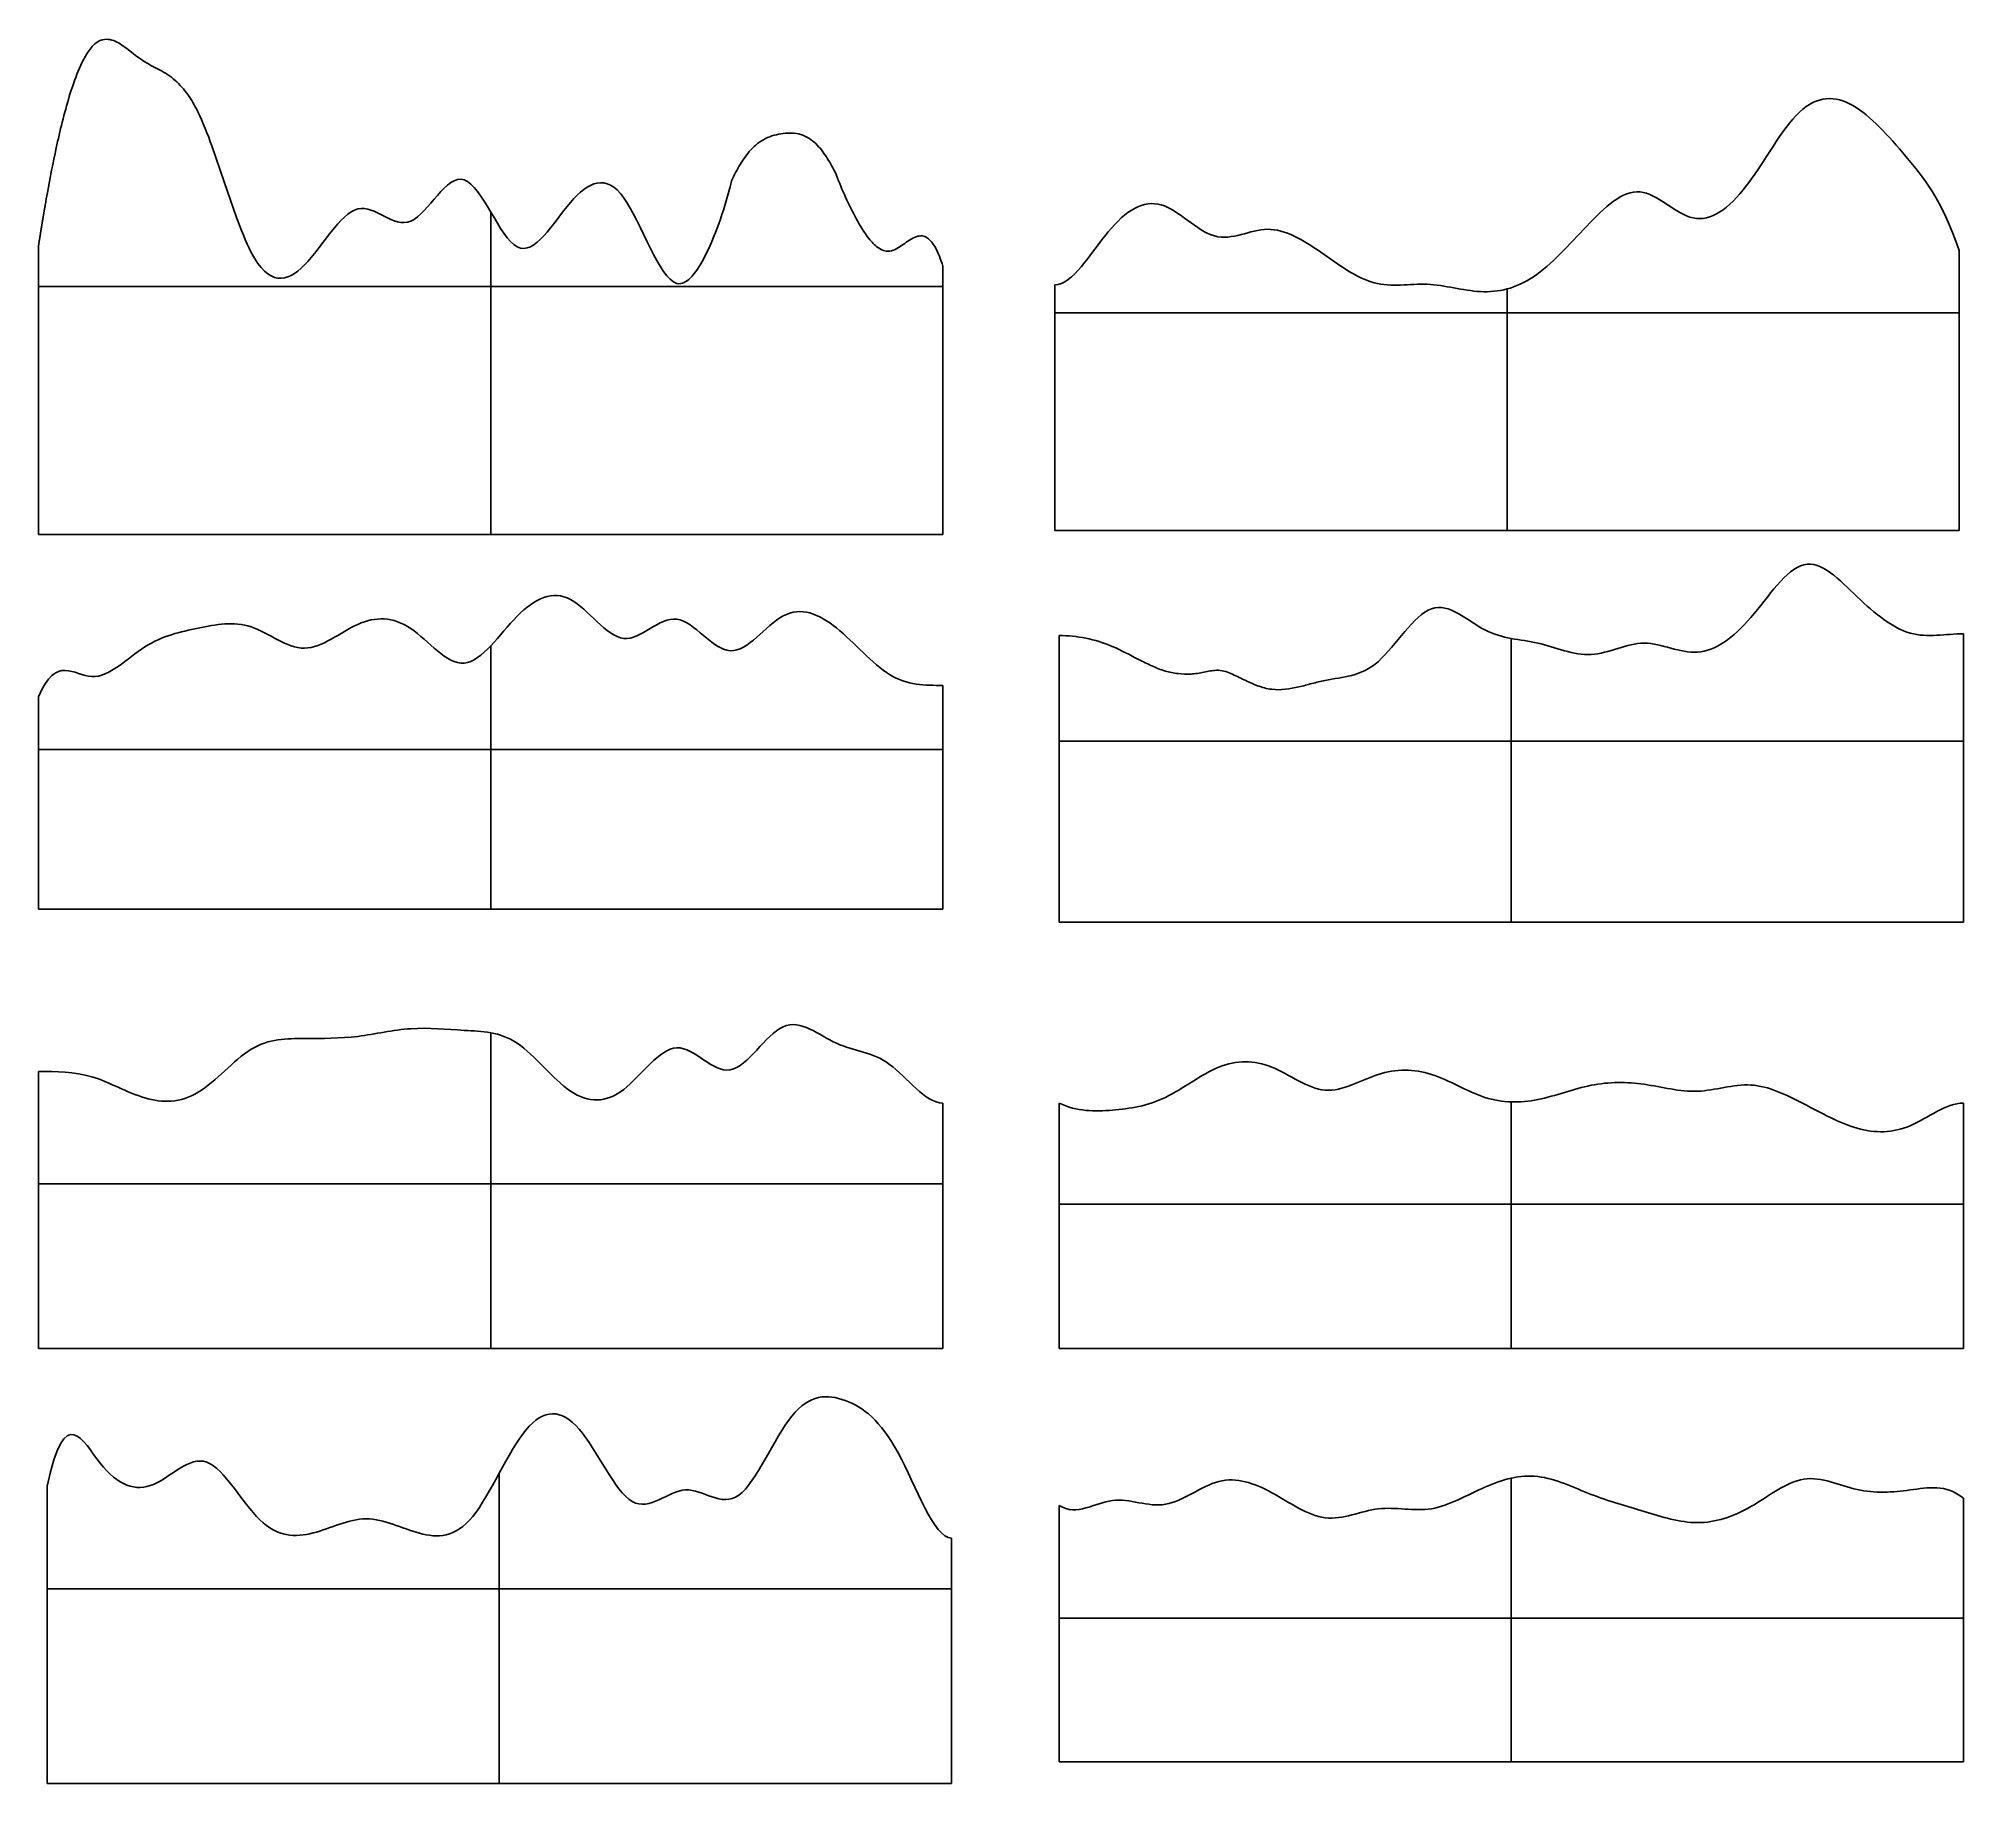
# Model space of a CAD drawing. Header units: inches. Extents: x 255 to 702, y 52 to 457.
import ezdxf

# ---------------------------------------------------------------- set-up
doc = ezdxf.new("R2010")
doc.units = ezdxf.units.IN
doc.header["$MEASUREMENT"] = 0
doc.layers.add('海浪$关键海浪支撑', color=18, linetype='Continuous', true_color=0x000000)

msp = doc.modelspace()

# ---------------------------------------------------------------- linework, layer by layer
at = {"layer": '海浪$关键海浪支撑'}
for p, q in [((269.91, 456.82, 238.11), (269.91, 456.82, 239.11)), ((273.16, 456.28, 238.11), (273.16, 456.28, 239.11)), ((267.22, 454.94, 238.11), (267.22, 454.94, 239.11)), ((276.24, 454.21, 238.11), (276.24, 454.21, 239.11)), ((279.22, 451.99, 238.11), (279.22, 451.99, 239.11)), ((264.21, 449.51, 238.11), (264.21, 449.51, 239.11)), ((283.07, 449.85, 238.11), (283.07, 449.85, 239.11)), ((286.73, 447.38, 238.11), (286.73, 447.38, 239.11)), ((262.16, 443.66, 238.11), (262.16, 443.66, 239.11)), ((289.68, 444.08, 238.11), (289.68, 444.08, 239.11)), ((291.92, 440.26, 238.11), (291.92, 440.26, 239.11)), ((663.94, 440), (663.94, 440, 1)), ((676.29, 441.54), (676.29, 441.54, 1)), ((423.8, 433.86, 238.11), (423.8, 433.86, 239.11)), ((427.94, 435.04, 238.11), (427.94, 435.04, 239.11)), ((432, 434.81, 238.11), (432, 434.81, 239.11)), ((259.11, 431.68, 238.11), (259.11, 431.68, 239.11)), ((295.26, 432.14, 238.11), (295.26, 432.14, 239.11)), ((295.26, 432.14, 239.11), (298.13, 423.84, 239.11)), ((298.13, 423.84, 238.11), (295.26, 432.14, 238.11)), ((295.26, 432.14, 238.61), (298.13, 423.84, 238.61)), ((420.4, 431.23, 238.11), (420.4, 431.23, 239.11)), ((435.47, 432.69, 238.11), (435.47, 432.69, 239.11)), ((437.95, 429.61, 238.11), (437.95, 429.61, 239.11)), ((688.65, 429.67), (688.65, 429.67, 1)), ((296.72, 428, 238.11), (296.72, 428, 239.11)), ((416.88, 425.96, 238.11), (416.88, 425.96, 239.11)), ((417.91, 427.81, 238.11), (417.91, 427.81, 239.11)), ((438.98, 427.92, 238.11), (438.98, 427.92, 239.11)), ((439.94, 426.19, 238.11), (439.94, 426.19, 239.11)), ((440.29, 425.26, 238.11), (440.29, 425.26, 239.11)), ((257.06, 421.28, 238.11), (257.06, 421.28, 239.11)), ((298.13, 423.84, 238.11), (298.13, 423.84, 239.11)), ((298.13, 423.84, 239.11), (301.01, 415.54, 239.11)), ((301.01, 415.54, 238.11), (298.13, 423.84, 238.11)), ((298.13, 423.84, 238.61), (301.01, 415.54, 238.61)), ((353.82, 424.29, 238.11), (353.82, 424.29, 239.11)), ((415.59, 422.64, 238.11), (415.59, 422.64, 239.11)), ((415.95, 424.05, 238.11), (415.95, 424.05, 239.11)), ((626.88, 421.5), (626.88, 421.5, 1)), ((651.59, 422.93), (651.59, 422.93, 1)), ((256.09, 415.73, 238.11), (256.09, 415.73, 239.11)), ((256.13, 415.92, 238.11), (256.13, 415.92, 239.11)), ((256.16, 416.11, 238.11), (256.16, 416.11, 239.11)), ((256.19, 416.31, 238.11), (256.19, 416.31, 239.11)), ((256.22, 416.5, 238.11), (256.22, 416.5, 239.11)), ((256.25, 416.69, 238.11), (256.25, 416.69, 239.11)), ((256.29, 416.88, 238.11), (256.29, 416.88, 239.11)), ((256.32, 417.07, 238.11), (256.32, 417.07, 239.11)), ((256.35, 417.26, 238.11), (256.35, 417.26, 239.11)), ((256.38, 417.44, 238.11), (256.38, 417.44, 239.11)), ((256.42, 417.63, 238.11), (256.42, 417.63, 239.11)), ((256.54, 418.38, 238.11), (256.54, 418.38, 239.11)), ((299.54, 419.68, 238.11), (299.54, 419.68, 239.11)), ((329.12, 417.52, 238.11), (329.12, 417.52, 239.11)), ((335.29, 415.83, 238.11), (335.29, 415.83, 239.11)), ((360, 416.8, 238.11), (360, 341.89, 238.11)), ((360, 341.89, 239.11), (360, 416.8, 239.11)), ((378.53, 419.05, 238.11), (378.53, 419.05, 239.11)), ((390.88, 420.16, 238.11), (390.88, 420.16, 239.11)), ((515.71, 418.48), (515.71, 418.48, 1)), ((255.39, 411.37, 238.11), (255.39, 411.37, 239.11)), ((255.42, 411.58, 238.11), (255.42, 411.58, 239.11)), ((255.45, 411.78, 238.11), (255.45, 411.78, 239.11)), ((255.48, 411.98, 238.11), (255.48, 411.98, 239.11)), ((255.51, 412.18, 238.11), (255.51, 412.18, 239.11)), ((255.55, 412.38, 238.11), (255.55, 412.38, 239.11)), ((255.58, 412.59, 238.11), (255.58, 412.59, 239.11)), ((255.61, 412.79, 238.11), (255.61, 412.79, 239.11)), ((255.64, 412.99, 238.11), (255.64, 412.99, 239.11)), ((255.68, 413.18, 238.11), (255.68, 413.18, 239.11)), ((255.71, 413.38, 238.11), (255.71, 413.38, 239.11)), ((255.74, 413.58, 238.11), (255.74, 413.58, 239.11)), ((255.77, 413.78, 238.11), (255.77, 413.78, 239.11)), ((255.8, 413.98, 238.11), (255.8, 413.98, 239.11)), ((255.84, 414.17, 238.11), (255.84, 414.17, 239.11)), ((255.87, 414.37, 238.11), (255.87, 414.37, 239.11)), ((255.9, 414.57, 238.11), (255.9, 414.57, 239.11)), ((255.93, 414.76, 238.11), (255.93, 414.76, 239.11)), ((255.97, 414.96, 238.11), (255.97, 414.96, 239.11)), ((256, 415.15, 238.11), (256, 415.15, 239.11)), ((256.03, 415.34, 238.11), (256.03, 415.34, 239.11)), ((256.06, 415.54, 238.11), (256.06, 415.54, 239.11)), ((301.01, 415.54, 238.11), (301.01, 415.54, 239.11)), ((322.94, 412.21, 238.11), (322.94, 412.21, 239.11)), ((341.47, 414.69, 238.11), (341.47, 414.69, 239.11)), ((412.97, 414.09, 238.11), (412.97, 414.09, 239.11)), ((444.83, 415.34, 238.11), (444.83, 415.34, 239.11)), ((503.35, 412.19), (503.35, 412.19, 1)), ((528.06, 411.25), (528.06, 411.25, 1)), ((540.41, 412.79), (540.41, 412.79, 1)), ((614.53, 413.56), (614.53, 413.56, 1)), ((639.24, 415.43), (639.24, 415.43, 1)), ((255, 341.89, 239.11), (255, 408.89, 239.11)), ((255, 408.89, 238.11), (255, 341.89, 238.11)), ((255, 408.89, 238.11), (255, 408.89, 239.11)), ((255, 341.89, 238.61), (255, 408.89, 238.61)), ((255.03, 409.1, 238.11), (255.03, 409.1, 239.11)), ((255.06, 409.31, 238.11), (255.06, 409.31, 239.11)), ((255.1, 409.52, 238.11), (255.1, 409.52, 239.11)), ((255.13, 409.73, 238.11), (255.13, 409.73, 239.11)), ((255.16, 409.93, 238.11), (255.16, 409.93, 239.11)), ((255.19, 410.14, 238.11), (255.19, 410.14, 239.11)), ((255.23, 410.35, 238.11), (255.23, 410.35, 239.11)), ((255.26, 410.55, 238.11), (255.26, 410.55, 239.11)), ((255.29, 410.76, 238.11), (255.29, 410.76, 239.11)), ((255.32, 410.96, 238.11), (255.32, 410.96, 239.11)), ((255.35, 411.17, 238.11), (255.35, 411.17, 239.11)), ((304.41, 407.44, 238.11), (304.41, 407.44, 239.11)), ((366.18, 408.73, 238.11), (366.18, 408.73, 239.11)), ((447.86, 410.62, 238.11), (447.86, 410.62, 239.11)), ((449.9, 408.59, 238.11), (449.9, 408.59, 239.11)), ((452.65, 407.71, 238.11), (452.65, 407.71, 239.11)), ((454.31, 408.32, 238.11), (454.31, 408.32, 239.11)), ((455.79, 409.28, 238.11), (455.79, 409.28, 239.11)), ((457.25, 410.28, 238.11), (457.25, 410.28, 239.11)), ((458.82, 411.07, 238.11), (458.82, 411.07, 239.11)), ((461.43, 410.76, 238.11), (461.43, 410.76, 239.11)), ((463.13, 408.77, 238.11), (463.13, 408.77, 239.11)), ((552.76, 407.46), (552.76, 407.46, 1)), ((701, 342.89), (701, 407.89)), ((701, 407.89), (701, 407.89, 1)), ((701, 342.89, 1), (701, 407.89, 1)), ((701, 342.89, 0.5), (701, 407.89, 0.5)), ((316.76, 404.51, 238.11), (316.76, 404.51, 239.11)), ((409.41, 405.89, 238.11), (409.41, 405.89, 239.11)), ((465, 404.27, 239.11), (465, 341.89, 239.11)), ((465, 341.89, 238.11), (465, 404.27, 238.11)), ((465, 404.27, 238.11), (465, 404.27, 239.11)), ((465, 404.27, 238.61), (465, 341.89, 238.61)), ((465, 399.5, 238.11), (255, 399.5, 238.11)), ((465, 399.5, 239.11), (255, 399.5, 239.11)), ((310.59, 401.45, 238.11), (310.59, 401.45, 239.11)), ((403.24, 400.24, 238.11), (403.24, 400.24, 239.11)), ((404.94, 400.44, 238.11), (404.94, 400.44, 239.11)), ((406.32, 401.45, 238.11), (406.32, 401.45, 239.11)), ((491, 399.89), (491, 342.89)), ((491, 399.89, 1), (491, 342.89, 1)), ((491, 399.89), (491, 399.89, 1)), ((491, 399.89, 0.5), (491, 342.89, 0.5)), ((565.12, 400.37), (565.12, 400.37, 1)), ((577.47, 400.03), (577.47, 400.03, 1)), ((589.82, 398.33), (589.82, 398.33, 1)), ((596, 398.94), (596, 342.89)), ((596, 398.94, 1), (596, 342.89, 1)), ((602.18, 401.78), (602.18, 401.78, 1)), ((701, 393.39), (491, 393.39)), ((701, 393.39, 1), (491, 393.39, 1)), ((255, 375.39, 238.11), (255, 375.39, 239.11)), ((465, 373.08, 238.11), (465, 373.08, 239.11)), ((491, 371.39), (491, 371.39, 1)), ((701, 375.39), (701, 375.39, 1)), ((465, 341.89, 239.11), (255, 341.89, 239.11)), ((255, 341.89, 238.11), (465, 341.89, 238.11)), ((255, 341.89, 238.11), (255, 341.89, 239.11)), ((465, 341.89, 238.61), (255, 341.89, 238.61)), ((360, 341.89, 238.11), (360, 341.89, 239.11)), ((465, 341.89, 238.11), (465, 341.89, 239.11)), ((491, 342.89), (491, 342.89, 1)), ((491, 342.89), (701, 342.89)), ((491, 342.89, 1), (701, 342.89, 1)), ((491, 342.89, 0.5), (701, 342.89, 0.5)), ((596, 342.89), (596, 342.89, 1)), ((701, 342.89), (701, 342.89, 1)), ((664.94, 334.92, 27.11), (664.94, 334.92, 28.11)), ((378.53, 326.83, 2.11), (378.53, 326.83, 3.11)), ((677.29, 327.46, 27.11), (677.29, 327.46, 28.11)), ((366.18, 322.95, 2.11), (366.18, 322.95, 3.11)), ((403.24, 322.26, 2.11), (403.24, 322.26, 3.11)), ((427.94, 323.01, 2.11), (427.94, 323.01, 3.11)), ((578.47, 324.7, 27.11), (578.47, 324.7, 28.11)), ((652.59, 322.64, 27.11), (652.59, 322.64, 28.11)), ((292.06, 320.16, 2.11), (292.06, 320.16, 3.11)), ((304.41, 320.48, 2.11), (304.41, 320.48, 3.11)), ((329.12, 321.06, 2.11), (329.12, 321.06, 3.11)), ((341.47, 320.09, 2.11), (341.47, 320.09, 3.11)), ((390.88, 317.8, 2.11), (390.88, 317.8, 3.11)), ((440.29, 320.23, 2.11), (440.29, 320.23, 3.11)), ((492, 318.46, 27.11), (492, 251.87, 27.11)), ((492, 318.46, 28.11), (492, 251.87, 28.11)), ((492, 318.46, 27.11), (492, 318.46, 28.11)), ((492, 318.46, 27.61), (492, 251.87, 27.61)), ((590.82, 319.78, 27.11), (590.82, 319.78, 28.11)), ((597, 317.8, 27.11), (597, 251.87, 27.11)), ((597, 317.8, 28.11), (597, 251.87, 28.11)), ((689.65, 319.03, 27.11), (689.65, 319.03, 28.11)), ((702, 251.87, 27.11), (702, 318.87, 27.11)), ((702, 318.87, 27.11), (702, 318.87, 28.11)), ((702, 251.87, 28.11), (702, 318.87, 28.11)), ((702, 251.87, 27.61), (702, 318.87, 27.61)), ((279.71, 315.82, 2.11), (279.71, 315.82, 3.11)), ((316.76, 315.53, 2.11), (316.76, 315.53, 3.11)), ((360, 316.09, 2.11), (360, 254.89, 2.11)), ((360, 316.09, 3.11), (360, 254.89, 3.11)), ((415.59, 314.94, 2.11), (415.59, 314.94, 3.11)), ((504.35, 315.92, 27.11), (504.35, 315.92, 28.11)), ((510.45, 312.93, 27.11), (510.45, 312.93, 28.11)), ((603.18, 316.69, 27.11), (603.18, 316.69, 28.11)), ((615.53, 314.06, 27.11), (615.53, 314.06, 28.11)), ((627.88, 316.69, 27.11), (627.88, 316.69, 28.11)), ((640.24, 314.6, 27.11), (640.24, 314.6, 28.11)), ((267.35, 308.94, 2.11), (267.35, 308.94, 3.11)), ((353.82, 312.06, 2.11), (353.82, 312.06, 3.11)), ((452.65, 309.39, 2.11), (452.65, 309.39, 3.11)), ((513.49, 311.43, 27.11), (513.49, 311.43, 28.11)), ((516.66, 310.21, 27.11), (516.66, 310.21, 28.11)), ((519.62, 309.61, 27.11), (519.62, 309.61, 28.11)), ((522.63, 309.52, 27.11), (522.63, 309.52, 28.11)), ((524.13, 309.66, 27.11), (524.13, 309.66, 28.11)), ((525.6, 309.92, 27.11), (525.6, 309.92, 28.11)), ((527.08, 310.23, 27.11), (527.08, 310.23, 28.11)), ((528.57, 310.4, 27.11), (528.57, 310.4, 28.11)), ((530.27, 310.19, 27.11), (530.27, 310.19, 28.11)), ((531.89, 309.63, 27.11), (531.89, 309.63, 28.11)), ((533.44, 308.93, 27.11), (533.44, 308.93, 28.11)), ((566.12, 312.46, 27.11), (566.12, 312.46, 28.11)), ((255, 304.26, 2.11), (255, 254.89, 2.11)), ((255, 304.26, 3.11), (255, 254.89, 3.11)), ((255, 304.26, 2.11), (255, 304.26, 3.11)), ((255, 304.26, 2.61), (255, 254.89, 2.61)), ((465, 254.89, 2.11), (465, 306.89, 2.11)), ((465, 306.89, 2.11), (465, 306.89, 3.11)), ((465, 254.89, 3.11), (465, 306.89, 3.11)), ((465, 254.89, 2.61), (465, 306.89, 2.61)), ((534.97, 308.18, 27.11), (534.97, 308.18, 28.11)), ((538.08, 306.82, 27.11), (538.08, 306.82, 28.11)), ((541.37, 305.98, 27.11), (541.37, 305.98, 28.11)), ((547.65, 306.54, 27.11), (547.65, 306.54, 28.11)), ((550.7, 307.31, 27.11), (550.7, 307.31, 28.11)), ((553.76, 308.04, 27.11), (553.76, 308.04, 28.11)), ((465, 291.97, 2.11), (255, 291.97, 2.11)), ((465, 291.97, 3.11), (255, 291.97, 3.11)), ((702, 293.9, 27.11), (492, 293.9, 27.11)), ((702, 293.9, 28.11), (492, 293.9, 28.11)), ((492, 285.17, 27.11), (492, 285.17, 28.11)), ((702, 285.37, 27.11), (702, 285.37, 28.11)), ((255, 279.57, 2.11), (255, 279.57, 3.11)), ((465, 280.89, 2.11), (465, 280.89, 3.11)), ((255, 254.89, 2.11), (255, 254.89, 3.11)), ((255, 254.89, 2.11), (465, 254.89, 2.11)), ((255, 254.89, 3.11), (465, 254.89, 3.11)), ((255, 254.89, 2.61), (465, 254.89, 2.61)), ((360, 254.89, 2.11), (360, 254.89, 3.11)), ((465, 254.89, 2.11), (465, 254.89, 3.11)), ((492, 251.87, 27.11), (492, 251.87, 28.11)), ((492, 251.87, 27.11), (702, 251.87, 27.11)), ((492, 251.87, 28.11), (702, 251.87, 28.11)), ((492, 251.87, 27.61), (702, 251.87, 27.61)), ((597, 251.87, 27.11), (597, 251.87, 28.11)), ((702, 251.87, 27.11), (702, 251.87, 28.11)), ((316.76, 224.89, 52.11), (316.76, 224.89, 53.11)), ((329.12, 225.39, 52.11), (329.12, 225.39, 53.11)), ((341.47, 227.17, 52.11), (341.47, 227.17, 53.11)), ((353.82, 226.78, 52.11), (353.82, 226.78, 53.11)), ((360, 226.24, 52.11), (360, 152.89, 52.11)), ((360, 226.24, 53.11), (360, 152.89, 53.11)), ((366.18, 223.78, 52.11), (366.18, 223.78, 53.11)), ((427.94, 227.61, 52.11), (427.94, 227.61, 53.11)), ((440.29, 223.78, 52.11), (440.29, 223.78, 53.11)), ((304.41, 222.39, 52.11), (304.41, 222.39, 53.11)), ((403.24, 222.73, 52.11), (403.24, 222.73, 53.11)), ((255, 217.23, 52.11), (255, 152.89, 52.11)), ((255, 217.23, 53.11), (255, 152.89, 53.11)), ((255, 217.23, 52.11), (255, 217.23, 53.11)), ((255, 217.23, 52.61), (255, 152.89, 52.61)), ((267.35, 216, 52.11), (267.35, 216, 53.11)), ((415.59, 217.61, 52.11), (415.59, 217.61, 53.11)), ((452.65, 218.89, 52.11), (452.65, 218.89, 53.11)), ((529.06, 218.23, -7), (529.06, 218.23, -6)), ((541.41, 218.23, -7), (541.41, 218.23, -6)), ((566.12, 216.56, -7), (566.12, 216.56, -6)), ((578.47, 216.56, -7), (578.47, 216.56, -6)), ((279.71, 211.11, 52.11), (279.71, 211.11, 53.11)), ((292.06, 212.39, 52.11), (292.06, 212.39, 53.11)), ((378.53, 212.67, 52.11), (378.53, 212.67, 53.11)), ((390.88, 213.06, 52.11), (390.88, 213.06, 53.11)), ((516.71, 211.23, -7), (516.71, 211.23, -6)), ((553.76, 212.89, -7), (553.76, 212.89, -6)), ((590.82, 211.23, -7), (590.82, 211.23, -6)), ((597, 210.16, -7), (597, 152.89, -7)), ((597, 210.16, -6), (597, 152.89, -6)), ((603.18, 210.72, -7), (603.18, 210.72, -6)), ((615.53, 214.02, -7), (615.53, 214.02, -6)), ((627.88, 214.25, -7), (627.88, 214.25, -6)), ((640.24, 212.65, -7), (640.24, 212.65, -6)), ((652.59, 214.09, -7), (652.59, 214.09, -6)), ((465, 152.89, 52.11), (465, 209.89, 52.11)), ((465, 209.89, 52.11), (465, 209.89, 53.11)), ((465, 152.89, 53.11), (465, 209.89, 53.11)), ((465, 152.89, 52.61), (465, 209.89, 52.61)), ((492, 209.89, -7), (492, 152.89, -7)), ((492, 209.89, -6), (492, 152.89, -6)), ((492, 209.89, -7), (492, 209.89, -6)), ((492, 209.89, -6.5), (492, 152.89, -6.5)), ((504.35, 208.24, -7), (504.35, 208.24, -6)), ((664.94, 209.72, -7), (664.94, 209.72, -6)), ((702, 152.89, -7), (702, 209.89, -7)), ((702, 209.89, -7), (702, 209.89, -6)), ((702, 152.89, -6), (702, 209.89, -6)), ((702, 152.89, -6.5), (702, 209.89, -6.5)), ((677.29, 204.06, -7), (677.29, 204.06, -6)), ((689.65, 204.64, -7), (689.65, 204.64, -6)), ((465, 191.17, 52.11), (255, 191.17, 52.11)), ((465, 191.17, 53.11), (255, 191.17, 53.11)), ((255, 185.06, 52.11), (255, 185.06, 53.11)), ((702, 186.39, -7), (492, 186.39, -7)), ((702, 186.39, -6), (492, 186.39, -6)), ((465, 181.39, 52.11), (465, 181.39, 53.11)), ((492, 181.39, -7), (492, 181.39, -6)), ((702, 181.39, -7), (702, 181.39, -6)), ((255, 152.89, 52.11), (255, 152.89, 53.11)), ((255, 152.89, 52.11), (465, 152.89, 52.11)), ((255, 152.89, 53.11), (465, 152.89, 53.11)), ((255, 152.89, 52.61), (465, 152.89, 52.61)), ((360, 152.89, 52.11), (360, 152.89, 53.11)), ((465, 152.89, 52.11), (465, 152.89, 53.11)), ((492, 152.89, -7), (492, 152.89, -6)), ((492, 152.89, -7), (702, 152.89, -7)), ((492, 152.89, -6), (702, 152.89, -6)), ((492, 152.89, -6.5), (702, 152.89, -6.5)), ((597, 152.89, -7), (597, 152.89, -6)), ((702, 152.89, -7), (702, 152.89, -6)), ((442.29, 140.82, 202.11), (442.29, 140.82, 203.11)), ((380.53, 134.17, 202.11), (380.53, 134.17, 203.11)), ((429.94, 137.21, 202.11), (429.94, 137.21, 203.11)), ((368.18, 133.96, 202.11), (368.18, 133.96, 203.11)), ((269.35, 126.25, 202.11), (269.35, 126.25, 203.11)), ((294.06, 126.5, 202.11), (294.06, 126.5, 203.11)), ((454.65, 128.65, 202.11), (454.65, 128.65, 203.11)), ((257, 120.97, 202.11), (257, 51.89, 202.11)), ((257, 120.97, 203.11), (257, 51.89, 203.11)), ((257, 120.97, 202.11), (257, 120.97, 203.11)), ((257, 120.97, 202.61), (257, 51.89, 202.61)), ((281.71, 121.35, 202.11), (281.71, 121.35, 203.11)), ((362, 123.93, 202.11), (362, 51.89, 202.11)), ((362, 123.93, 203.11), (362, 51.89, 203.11)), ((529.06, 122.02, -1), (529.06, 122.02)), ((590.82, 120.69, -1), (590.82, 120.69)), ((597, 122.79, -1), (597, 56.89, -1)), ((597, 122.79), (597, 56.89)), ((603.18, 123.17, -1), (603.18, 123.17)), ((664.94, 122.57, -1), (664.94, 122.57)), ((392.88, 117.39, 202.11), (392.88, 117.39, 203.11)), ((405.24, 120.07, 202.11), (405.24, 120.07, 203.11)), ((417.59, 118.84, 202.11), (417.59, 118.84, 203.11)), ((492, 116.44, -1), (492, 56.89, -1)), ((492, 116.44), (492, 56.89)), ((492, 116.44, -1), (492, 116.44)), ((492, 116.44, -0.5), (492, 56.89, -0.5)), ((504.35, 117.6, -1), (504.35, 117.6)), ((516.71, 116.72, -1), (516.71, 116.72)), ((541.41, 119.42, -1), (541.41, 119.42)), ((615.53, 119.03, -1), (615.53, 119.03)), ((677.29, 120.17, -1), (677.29, 120.17)), ((689.65, 120.06, -1), (689.65, 120.06)), ((702, 56.89, -1), (702, 118.13, -1)), ((702, 118.13, -1), (702, 118.13)), ((702, 56.89), (702, 118.13)), ((702, 56.89, -0.5), (702, 118.13, -0.5)), ((306.41, 113.13, 202.11), (306.41, 113.13, 203.11)), ((331.12, 113.36, 202.11), (331.12, 113.36, 203.11)), ((355.82, 113.91, 202.11), (355.82, 113.91, 203.11)), ((553.76, 113.6, -1), (553.76, 113.6)), ((566.12, 115.67, -1), (566.12, 115.67)), ((578.47, 115.71, -1), (578.47, 115.71)), ((627.88, 115.06, -1), (627.88, 115.06)), ((640.24, 112.48, -1), (640.24, 112.48)), ((652.59, 116.18, -1), (652.59, 116.18)), ((318.76, 110.07, 202.11), (318.76, 110.07, 203.11)), ((343.47, 110.01, 202.11), (343.47, 110.01, 203.11)), ((467, 51.89, 202.11), (467, 108.89, 202.11)), ((467, 108.89, 202.11), (467, 108.89, 203.11)), ((467, 51.89, 203.11), (467, 108.89, 203.11)), ((467, 51.89, 202.61), (467, 108.89, 202.61)), ((467, 97.12, 202.11), (257, 97.12, 202.11)), ((467, 97.12, 203.11), (257, 97.12, 203.11)), ((702, 90.27, -1), (492, 90.27, -1)), ((702, 90.27), (492, 90.27)), ((257, 86.43, 202.11), (257, 86.43, 203.11)), ((492, 86.66, -1), (492, 86.66)), ((702, 87.51, -1), (702, 87.51)), ((467, 80.39, 202.11), (467, 80.39, 203.11)), ((492, 56.89, -1), (492, 56.89)), ((492, 56.89, -1), (702, 56.89, -1)), ((492, 56.89), (702, 56.89)), ((492, 56.89, -0.5), (702, 56.89, -0.5)), ((597, 56.89, -1), (597, 56.89)), ((702, 56.89, -1), (702, 56.89)), ((257, 51.89, 202.11), (257, 51.89, 203.11)), ((257, 51.89, 202.11), (467, 51.89, 202.11)), ((257, 51.89, 203.11), (467, 51.89, 203.11)), ((257, 51.89, 202.61), (467, 51.89, 202.61)), ((362, 51.89, 202.11), (362, 51.89, 203.11)), ((467, 51.89, 202.11), (467, 51.89, 203.11))]:
    msp.add_line(p, q, dxfattribs=at)
for centre in [(296.36, 478.19, 239.11), (296.36, 478.19, 238.61)]:
    msp.add_arc(centre, 31.31, 230.0128, 244.8831, dxfattribs=at)
at = {"layer": '海浪$关键海浪支撑', "extrusion": (0, 0, -1)}
msp.add_arc((-296.36, 478.19, -238.11), 31.31, 295.1169, 309.9872, dxfattribs=at)
at = {"layer": '海浪$关键海浪支撑'}
for points, knots in [([(255, 408.89, 239.11), (255.01, 408.96, 239.11), (255.02, 409.03, 239.11), (255.03, 409.1, 239.11), (255.04, 409.17, 239.11), (255.05, 409.24, 239.11), (255.06, 409.31, 239.11), (255.08, 409.38, 239.11), (255.09, 409.45, 239.11), (255.1, 409.52, 239.11), (255.11, 409.59, 239.11), (255.12, 409.66, 239.11), (255.13, 409.73, 239.11), (255.14, 409.8, 239.11), (255.15, 409.87, 239.11), (255.16, 409.93, 239.11), (255.17, 410, 239.11), (255.18, 410.07, 239.11), (255.19, 410.14, 239.11), (255.2, 410.21, 239.11), (255.21, 410.28, 239.11), (255.23, 410.35, 239.11), (255.24, 410.42, 239.11), (255.25, 410.48, 239.11), (255.26, 410.55, 239.11), (255.27, 410.62, 239.11), (255.28, 410.69, 239.11), (255.29, 410.76, 239.11), (255.3, 410.83, 239.11), (255.31, 410.9, 239.11), (255.32, 410.96, 239.11), (255.33, 411.03, 239.11), (255.34, 411.1, 239.11), (255.35, 411.17, 239.11), (255.36, 411.24, 239.11), (255.38, 411.3, 239.11), (255.39, 411.37, 239.11), (255.4, 411.44, 239.11), (255.41, 411.51, 239.11), (255.42, 411.58, 239.11), (255.43, 411.64, 239.11), (255.44, 411.71, 239.11), (255.45, 411.78, 239.11), (255.46, 411.85, 239.11), (255.47, 411.91, 239.11), (255.48, 411.98, 239.11), (255.49, 412.05, 239.11), (255.5, 412.12, 239.11), (255.51, 412.18, 239.11), (255.53, 412.25, 239.11), (255.54, 412.32, 239.11), (255.55, 412.38, 239.11), (255.56, 412.45, 239.11), (255.57, 412.52, 239.11), (255.58, 412.59, 239.11), (255.59, 412.65, 239.11), (255.6, 412.72, 239.11), (255.61, 412.79, 239.11), (255.62, 412.85, 239.11), (255.63, 412.92, 239.11), (255.64, 412.99, 239.11), (255.65, 413.05, 239.11), (255.66, 413.12, 239.11), (255.68, 413.18, 239.11), (255.69, 413.25, 239.11), (255.7, 413.32, 239.11), (255.71, 413.38, 239.11), (255.72, 413.45, 239.11), (255.73, 413.52, 239.11), (255.74, 413.58, 239.11), (255.75, 413.65, 239.11), (255.76, 413.71, 239.11), (255.77, 413.78, 239.11), (255.78, 413.85, 239.11), (255.79, 413.91, 239.11), (255.8, 413.98, 239.11), (255.81, 414.04, 239.11), (255.83, 414.11, 239.11), (255.84, 414.17, 239.11), (255.85, 414.24, 239.11), (255.86, 414.3, 239.11), (255.87, 414.37, 239.11), (255.88, 414.44, 239.11), (255.89, 414.5, 239.11), (255.9, 414.57, 239.11), (255.91, 414.63, 239.11), (255.92, 414.7, 239.11), (255.93, 414.76, 239.11), (255.94, 414.83, 239.11), (255.95, 414.89, 239.11), (255.97, 414.96, 239.11), (255.98, 415.02, 239.11), (255.99, 415.09, 239.11), (256, 415.15, 239.11), (256.01, 415.22, 239.11), (256.02, 415.28, 239.11), (256.03, 415.34, 239.11), (256.04, 415.41, 239.11), (256.05, 415.47, 239.11), (256.06, 415.54, 239.11), (256.07, 415.6, 239.11), (256.08, 415.67, 239.11), (256.09, 415.73, 239.11), (256.1, 415.79, 239.11), (256.12, 415.86, 239.11), (256.13, 415.92, 239.11), (256.14, 415.99, 239.11), (256.15, 416.05, 239.11), (256.16, 416.11, 239.11), (256.17, 416.18, 239.11), (256.18, 416.24, 239.11), (256.19, 416.31, 239.11), (256.2, 416.37, 239.11), (256.21, 416.43, 239.11), (256.22, 416.5, 239.11), (256.23, 416.56, 239.11), (256.24, 416.62, 239.11), (256.25, 416.69, 239.11), (256.27, 416.75, 239.11), (256.28, 416.81, 239.11), (256.29, 416.88, 239.11), (256.3, 416.94, 239.11), (256.31, 417, 239.11), (256.32, 417.07, 239.11), (256.33, 417.13, 239.11), (256.34, 417.19, 239.11), (256.35, 417.26, 239.11), (256.36, 417.32, 239.11), (256.37, 417.38, 239.11), (256.38, 417.44, 239.11), (256.39, 417.51, 239.11), (256.4, 417.57, 239.11), (256.42, 417.63, 239.11), (256.46, 417.88, 239.11), (256.5, 418.13, 239.11), (256.54, 418.38, 239.11), (256.71, 419.35, 239.11), (256.88, 420.32, 239.11), (257.06, 421.28, 239.11), (257.68, 424.73, 239.11), (258.37, 428.26, 239.11), (259.11, 431.68, 239.11), (259.96, 435.59, 239.11), (260.99, 439.82, 239.11), (262.75, 445.59, 239.11), (263.44, 447.64, 239.11), (264.94, 451.28, 239.11), (265.97, 453.45, 239.11), (267.22, 454.94, 239.11), (267.92, 455.78, 239.11), (268.81, 456.55, 239.11), (271.05, 457.1, 239.11), (272.16, 456.78, 239.11), (273.16, 456.28, 239.11), (274.22, 455.74, 239.11), (275.3, 454.93, 239.11), (276.24, 454.21, 239.11)], [764.754858, 764.754858, 764.754858, 764.754858, 764.966812, 764.966812, 764.966812, 765.178261, 765.178261, 765.178261, 765.389207, 765.389207, 765.389207, 765.599648, 765.599648, 765.599648, 765.809586, 765.809586, 765.809586, 766.019022, 766.019022, 766.019022, 766.227954, 766.227954, 766.227954, 766.436384, 766.436384, 766.436384, 766.644312, 766.644312, 766.644312, 766.851739, 766.851739, 766.851739, 767.058664, 767.058664, 767.058664, 767.265088, 767.265088, 767.265088, 767.471011, 767.471011, 767.471011, 767.676435, 767.676435, 767.676435, 767.881358, 767.881358, 767.881358, 768.085782, 768.085782, 768.085782, 768.289706, 768.289706, 768.289706, 768.493132, 768.493132, 768.493132, 768.69606, 768.69606, 768.69606, 768.898489, 768.898489, 768.898489, 769.100421, 769.100421, 769.100421, 769.301855, 769.301855, 769.301855, 769.502792, 769.502792, 769.502792, 769.703233, 769.703233, 769.703233, 769.903177, 769.903177, 769.903177, 770.102626, 770.102626, 770.102626, 770.301579, 770.301579, 770.301579, 770.500037, 770.500037, 770.500037, 770.698, 770.698, 770.698, 770.895469, 770.895469, 770.895469, 771.092444, 771.092444, 771.092444, 771.288926, 771.288926, 771.288926, 771.484914, 771.484914, 771.484914, 771.680409, 771.680409, 771.680409, 771.875412, 771.875412, 771.875412, 772.069922, 772.069922, 772.069922, 772.263941, 772.263941, 772.263941, 772.457469, 772.457469, 772.457469, 772.650506, 772.650506, 772.650506, 772.843052, 772.843052, 772.843052, 773.035108, 773.035108, 773.035108, 773.226674, 773.226674, 773.226674, 773.417751, 773.417751, 773.417751, 773.608338, 773.608338, 773.608338, 774.365807, 774.365807, 774.365807, 777.318011, 777.318011, 777.318011, 787.913057, 787.913057, 787.913057, 800.435398, 800.435398, 806.759547, 806.759547, 812.742161, 812.742161, 812.742161, 816.12213, 816.12213, 819.605108, 819.605108, 819.605108, 823.281787, 823.281787, 823.281787, 823.281787]), ([(276.24, 454.21, 238.11), (275.3, 454.93, 238.11), (274.22, 455.74, 238.11), (273.16, 456.28, 238.11), (272.16, 456.78, 238.11), (271.05, 457.1, 238.11), (268.81, 456.55, 238.11), (267.92, 455.78, 238.11), (267.22, 454.94, 238.11), (265.97, 453.45, 238.11), (264.94, 451.28, 238.11), (263.44, 447.64, 238.11), (262.75, 445.59, 238.11), (260.99, 439.82, 238.11), (259.96, 435.59, 238.11), (259.11, 431.68, 238.11), (258.37, 428.26, 238.11), (257.68, 424.73, 238.11), (257.06, 421.28, 238.11), (256.88, 420.32, 238.11), (256.71, 419.35, 238.11), (256.54, 418.38, 238.11), (256.5, 418.13, 238.11), (256.46, 417.88, 238.11), (256.42, 417.63, 238.11), (256.4, 417.57, 238.11), (256.39, 417.51, 238.11), (256.38, 417.44, 238.11), (256.37, 417.38, 238.11), (256.36, 417.32, 238.11), (256.35, 417.26, 238.11), (256.34, 417.19, 238.11), (256.33, 417.13, 238.11), (256.32, 417.07, 238.11), (256.31, 417, 238.11), (256.3, 416.94, 238.11), (256.29, 416.88, 238.11), (256.28, 416.81, 238.11), (256.27, 416.75, 238.11), (256.25, 416.69, 238.11), (256.24, 416.62, 238.11), (256.23, 416.56, 238.11), (256.22, 416.5, 238.11), (256.21, 416.43, 238.11), (256.2, 416.37, 238.11), (256.19, 416.31, 238.11), (256.18, 416.24, 238.11), (256.17, 416.18, 238.11), (256.16, 416.11, 238.11), (256.15, 416.05, 238.11), (256.14, 415.99, 238.11), (256.13, 415.92, 238.11), (256.12, 415.86, 238.11), (256.1, 415.79, 238.11), (256.09, 415.73, 238.11), (256.08, 415.67, 238.11), (256.07, 415.6, 238.11), (256.06, 415.54, 238.11), (256.05, 415.47, 238.11), (256.04, 415.41, 238.11), (256.03, 415.34, 238.11), (256.02, 415.28, 238.11), (256.01, 415.22, 238.11), (256, 415.15, 238.11), (255.99, 415.09, 238.11), (255.98, 415.02, 238.11), (255.97, 414.96, 238.11), (255.95, 414.89, 238.11), (255.94, 414.83, 238.11), (255.93, 414.76, 238.11), (255.92, 414.7, 238.11), (255.91, 414.63, 238.11), (255.9, 414.57, 238.11), (255.89, 414.5, 238.11), (255.88, 414.44, 238.11), (255.87, 414.37, 238.11), (255.86, 414.3, 238.11), (255.85, 414.24, 238.11), (255.84, 414.17, 238.11), (255.83, 414.11, 238.11), (255.81, 414.04, 238.11), (255.8, 413.98, 238.11), (255.79, 413.91, 238.11), (255.78, 413.85, 238.11), (255.77, 413.78, 238.11), (255.76, 413.71, 238.11), (255.75, 413.65, 238.11), (255.74, 413.58, 238.11), (255.73, 413.52, 238.11), (255.72, 413.45, 238.11), (255.71, 413.38, 238.11), (255.7, 413.32, 238.11), (255.69, 413.25, 238.11), (255.68, 413.18, 238.11), (255.66, 413.12, 238.11), (255.65, 413.05, 238.11), (255.64, 412.99, 238.11), (255.63, 412.92, 238.11), (255.62, 412.85, 238.11), (255.61, 412.79, 238.11), (255.6, 412.72, 238.11), (255.59, 412.65, 238.11), (255.58, 412.59, 238.11), (255.57, 412.52, 238.11), (255.56, 412.45, 238.11), (255.55, 412.38, 238.11), (255.54, 412.32, 238.11), (255.53, 412.25, 238.11), (255.51, 412.18, 238.11), (255.5, 412.12, 238.11), (255.49, 412.05, 238.11), (255.48, 411.98, 238.11), (255.47, 411.91, 238.11), (255.46, 411.85, 238.11), (255.45, 411.78, 238.11), (255.44, 411.71, 238.11), (255.43, 411.64, 238.11), (255.42, 411.58, 238.11), (255.41, 411.51, 238.11), (255.4, 411.44, 238.11), (255.39, 411.37, 238.11), (255.38, 411.3, 238.11), (255.36, 411.24, 238.11), (255.35, 411.17, 238.11), (255.34, 411.1, 238.11), (255.33, 411.03, 238.11), (255.32, 410.96, 238.11), (255.31, 410.9, 238.11), (255.3, 410.83, 238.11), (255.29, 410.76, 238.11), (255.28, 410.69, 238.11), (255.27, 410.62, 238.11), (255.26, 410.55, 238.11), (255.25, 410.48, 238.11), (255.24, 410.42, 238.11), (255.23, 410.35, 238.11), (255.21, 410.28, 238.11), (255.2, 410.21, 238.11), (255.19, 410.14, 238.11), (255.18, 410.07, 238.11), (255.17, 410, 238.11), (255.16, 409.93, 238.11), (255.15, 409.87, 238.11), (255.14, 409.8, 238.11), (255.13, 409.73, 238.11), (255.12, 409.66, 238.11), (255.11, 409.59, 238.11), (255.1, 409.52, 238.11), (255.09, 409.45, 238.11), (255.08, 409.38, 238.11), (255.06, 409.31, 238.11), (255.05, 409.24, 238.11), (255.04, 409.17, 238.11), (255.03, 409.1, 238.11), (255.02, 409.03, 238.11), (255.01, 408.96, 238.11), (255, 408.89, 238.11)], [-823.281787, -823.281787, -823.281787, -823.281787, -819.605108, -819.605108, -819.605108, -816.12213, -816.12213, -812.742161, -812.742161, -812.742161, -806.759547, -806.759547, -800.435398, -800.435398, -787.913057, -787.913057, -787.913057, -777.318011, -777.318011, -777.318011, -774.365807, -774.365807, -774.365807, -773.608338, -773.608338, -773.608338, -773.417751, -773.417751, -773.417751, -773.226674, -773.226674, -773.226674, -773.035108, -773.035108, -773.035108, -772.843052, -772.843052, -772.843052, -772.650506, -772.650506, -772.650506, -772.457469, -772.457469, -772.457469, -772.263941, -772.263941, -772.263941, -772.069922, -772.069922, -772.069922, -771.875412, -771.875412, -771.875412, -771.680409, -771.680409, -771.680409, -771.484914, -771.484914, -771.484914, -771.288926, -771.288926, -771.288926, -771.092444, -771.092444, -771.092444, -770.895469, -770.895469, -770.895469, -770.698, -770.698, -770.698, -770.500037, -770.500037, -770.500037, -770.301579, -770.301579, -770.301579, -770.102626, -770.102626, -770.102626, -769.903177, -769.903177, -769.903177, -769.703233, -769.703233, -769.703233, -769.502792, -769.502792, -769.502792, -769.301855, -769.301855, -769.301855, -769.100421, -769.100421, -769.100421, -768.898489, -768.898489, -768.898489, -768.69606, -768.69606, -768.69606, -768.493132, -768.493132, -768.493132, -768.289706, -768.289706, -768.289706, -768.085782, -768.085782, -768.085782, -767.881358, -767.881358, -767.881358, -767.676435, -767.676435, -767.676435, -767.471011, -767.471011, -767.471011, -767.265088, -767.265088, -767.265088, -767.058664, -767.058664, -767.058664, -766.851739, -766.851739, -766.851739, -766.644312, -766.644312, -766.644312, -766.436384, -766.436384, -766.436384, -766.227954, -766.227954, -766.227954, -766.019022, -766.019022, -766.019022, -765.809586, -765.809586, -765.809586, -765.599648, -765.599648, -765.599648, -765.389207, -765.389207, -765.389207, -765.178261, -765.178261, -765.178261, -764.966812, -764.966812, -764.966812, -764.754858, -764.754858, -764.754858, -764.754858]), ([(255, 408.89, 238.61), (255.01, 408.96, 238.61), (255.02, 409.03, 238.61), (255.03, 409.1, 238.61), (255.04, 409.17, 238.61), (255.05, 409.24, 238.61), (255.06, 409.31, 238.61), (255.08, 409.38, 238.61), (255.09, 409.45, 238.61), (255.1, 409.52, 238.61), (255.11, 409.59, 238.61), (255.12, 409.66, 238.61), (255.13, 409.73, 238.61), (255.14, 409.8, 238.61), (255.15, 409.87, 238.61), (255.16, 409.93, 238.61), (255.17, 410, 238.61), (255.18, 410.07, 238.61), (255.19, 410.14, 238.61), (255.2, 410.21, 238.61), (255.21, 410.28, 238.61), (255.23, 410.35, 238.61), (255.24, 410.42, 238.61), (255.25, 410.48, 238.61), (255.26, 410.55, 238.61), (255.27, 410.62, 238.61), (255.28, 410.69, 238.61), (255.29, 410.76, 238.61), (255.3, 410.83, 238.61), (255.31, 410.9, 238.61), (255.32, 410.96, 238.61), (255.33, 411.03, 238.61), (255.34, 411.1, 238.61), (255.35, 411.17, 238.61), (255.36, 411.24, 238.61), (255.38, 411.3, 238.61), (255.39, 411.37, 238.61), (255.4, 411.44, 238.61), (255.41, 411.51, 238.61), (255.42, 411.58, 238.61), (255.43, 411.64, 238.61), (255.44, 411.71, 238.61), (255.45, 411.78, 238.61), (255.46, 411.85, 238.61), (255.47, 411.91, 238.61), (255.48, 411.98, 238.61), (255.49, 412.05, 238.61), (255.5, 412.12, 238.61), (255.51, 412.18, 238.61), (255.53, 412.25, 238.61), (255.54, 412.32, 238.61), (255.55, 412.38, 238.61), (255.56, 412.45, 238.61), (255.57, 412.52, 238.61), (255.58, 412.59, 238.61), (255.59, 412.65, 238.61), (255.6, 412.72, 238.61), (255.61, 412.79, 238.61), (255.62, 412.85, 238.61), (255.63, 412.92, 238.61), (255.64, 412.99, 238.61), (255.65, 413.05, 238.61), (255.66, 413.12, 238.61), (255.68, 413.18, 238.61), (255.69, 413.25, 238.61), (255.7, 413.32, 238.61), (255.71, 413.38, 238.61), (255.72, 413.45, 238.61), (255.73, 413.52, 238.61), (255.74, 413.58, 238.61), (255.75, 413.65, 238.61), (255.76, 413.71, 238.61), (255.77, 413.78, 238.61), (255.78, 413.85, 238.61), (255.79, 413.91, 238.61), (255.8, 413.98, 238.61), (255.81, 414.04, 238.61), (255.83, 414.11, 238.61), (255.84, 414.17, 238.61), (255.85, 414.24, 238.61), (255.86, 414.3, 238.61), (255.87, 414.37, 238.61), (255.88, 414.44, 238.61), (255.89, 414.5, 238.61), (255.9, 414.57, 238.61), (255.91, 414.63, 238.61), (255.92, 414.7, 238.61), (255.93, 414.76, 238.61), (255.94, 414.83, 238.61), (255.95, 414.89, 238.61), (255.97, 414.96, 238.61), (255.98, 415.02, 238.61), (255.99, 415.09, 238.61), (256, 415.15, 238.61), (256.01, 415.22, 238.61), (256.02, 415.28, 238.61), (256.03, 415.34, 238.61), (256.04, 415.41, 238.61), (256.05, 415.47, 238.61), (256.06, 415.54, 238.61), (256.07, 415.6, 238.61), (256.08, 415.67, 238.61), (256.09, 415.73, 238.61), (256.1, 415.79, 238.61), (256.12, 415.86, 238.61), (256.13, 415.92, 238.61), (256.14, 415.99, 238.61), (256.15, 416.05, 238.61), (256.16, 416.11, 238.61), (256.17, 416.18, 238.61), (256.18, 416.24, 238.61), (256.19, 416.31, 238.61), (256.2, 416.37, 238.61), (256.21, 416.43, 238.61), (256.22, 416.5, 238.61), (256.23, 416.56, 238.61), (256.24, 416.62, 238.61), (256.25, 416.69, 238.61), (256.27, 416.75, 238.61), (256.28, 416.81, 238.61), (256.29, 416.88, 238.61), (256.3, 416.94, 238.61), (256.31, 417, 238.61), (256.32, 417.07, 238.61), (256.33, 417.13, 238.61), (256.34, 417.19, 238.61), (256.35, 417.26, 238.61), (256.36, 417.32, 238.61), (256.37, 417.38, 238.61), (256.38, 417.44, 238.61), (256.39, 417.51, 238.61), (256.4, 417.57, 238.61), (256.42, 417.63, 238.61), (256.46, 417.88, 238.61), (256.5, 418.13, 238.61), (256.54, 418.38, 238.61), (256.71, 419.35, 238.61), (256.88, 420.32, 238.61), (257.06, 421.28, 238.61), (257.68, 424.73, 238.61), (258.37, 428.26, 238.61), (259.11, 431.68, 238.61), (259.96, 435.59, 238.61), (260.99, 439.82, 238.61), (262.75, 445.59, 238.61), (263.44, 447.64, 238.61), (264.94, 451.28, 238.61), (265.97, 453.45, 238.61), (267.22, 454.94, 238.61), (267.92, 455.78, 238.61), (268.81, 456.55, 238.61), (271.05, 457.1, 238.61), (272.16, 456.78, 238.61), (273.16, 456.28, 238.61), (274.22, 455.74, 238.61), (275.3, 454.93, 238.61), (276.24, 454.21, 238.61)], [764.754858, 764.754858, 764.754858, 764.754858, 764.966812, 764.966812, 764.966812, 765.178261, 765.178261, 765.178261, 765.389207, 765.389207, 765.389207, 765.599648, 765.599648, 765.599648, 765.809586, 765.809586, 765.809586, 766.019022, 766.019022, 766.019022, 766.227954, 766.227954, 766.227954, 766.436384, 766.436384, 766.436384, 766.644312, 766.644312, 766.644312, 766.851739, 766.851739, 766.851739, 767.058664, 767.058664, 767.058664, 767.265088, 767.265088, 767.265088, 767.471011, 767.471011, 767.471011, 767.676435, 767.676435, 767.676435, 767.881358, 767.881358, 767.881358, 768.085782, 768.085782, 768.085782, 768.289706, 768.289706, 768.289706, 768.493132, 768.493132, 768.493132, 768.69606, 768.69606, 768.69606, 768.898489, 768.898489, 768.898489, 769.100421, 769.100421, 769.100421, 769.301855, 769.301855, 769.301855, 769.502792, 769.502792, 769.502792, 769.703233, 769.703233, 769.703233, 769.903177, 769.903177, 769.903177, 770.102626, 770.102626, 770.102626, 770.301579, 770.301579, 770.301579, 770.500037, 770.500037, 770.500037, 770.698, 770.698, 770.698, 770.895469, 770.895469, 770.895469, 771.092444, 771.092444, 771.092444, 771.288926, 771.288926, 771.288926, 771.484914, 771.484914, 771.484914, 771.680409, 771.680409, 771.680409, 771.875412, 771.875412, 771.875412, 772.069922, 772.069922, 772.069922, 772.263941, 772.263941, 772.263941, 772.457469, 772.457469, 772.457469, 772.650506, 772.650506, 772.650506, 772.843052, 772.843052, 772.843052, 773.035108, 773.035108, 773.035108, 773.226674, 773.226674, 773.226674, 773.417751, 773.417751, 773.417751, 773.608338, 773.608338, 773.608338, 774.365807, 774.365807, 774.365807, 777.318011, 777.318011, 777.318011, 787.913057, 787.913057, 787.913057, 800.435398, 800.435398, 806.759547, 806.759547, 812.742161, 812.742161, 812.742161, 816.12213, 816.12213, 819.605108, 819.605108, 819.605108, 823.281787, 823.281787, 823.281787, 823.281787]), ([(283.07, 449.85, 239.11), (284.41, 449.12, 239.11), (285.57, 448.39, 239.11), (287.86, 446.4, 239.11), (288.82, 445.29, 239.11), (290.52, 442.87, 239.11), (291.27, 441.57, 239.11), (291.92, 440.26, 239.11), (293.15, 437.78, 239.11), (294.32, 434.73, 239.11), (295.26, 432.14, 239.11)], [831.520888, 831.520888, 831.520888, 831.520888, 836.036999, 836.036999, 840.436147, 840.436147, 844.778725, 844.778725, 844.778725, 853.464159, 853.464159, 853.464159, 853.464159]), ([(295.26, 432.14, 238.11), (294.32, 434.73, 238.11), (293.15, 437.78, 238.11), (291.92, 440.26, 238.11), (291.27, 441.57, 238.11), (290.52, 442.87, 238.11), (288.82, 445.29, 238.11), (287.86, 446.4, 238.11), (285.57, 448.39, 238.11), (284.41, 449.12, 238.11), (283.07, 449.85, 238.11)], [-853.464159, -853.464159, -853.464159, -853.464159, -844.778725, -844.778725, -844.778725, -840.436147, -840.436147, -836.036999, -836.036999, -831.520888, -831.520888, -831.520888, -831.520888]), ([(283.07, 449.85, 238.61), (284.41, 449.12, 238.61), (285.57, 448.39, 238.61), (287.86, 446.4, 238.61), (288.82, 445.29, 238.61), (290.52, 442.87, 238.61), (291.27, 441.57, 238.61), (291.92, 440.26, 238.61), (293.15, 437.78, 238.61), (294.32, 434.73, 238.61), (295.26, 432.14, 238.61)], [831.520888, 831.520888, 831.520888, 831.520888, 836.036999, 836.036999, 840.436147, 840.436147, 844.778725, 844.778725, 844.778725, 853.464159, 853.464159, 853.464159, 853.464159]), ([(439.94, 426.19, 238.11), (439.63, 426.77, 238.11), (439.31, 427.35, 238.11), (438.65, 428.49, 238.11), (438.31, 429.06, 238.11), (437.23, 430.7, 238.11), (436.41, 431.78, 238.11), (434.47, 433.65, 238.11), (433.34, 434.41, 238.11), (430.67, 435.21, 238.11), (429.31, 435.21, 238.11), (427.94, 435.04, 238.11), (426.5, 434.87, 238.11), (425.11, 434.52, 238.11), (422.49, 433.21, 238.11), (421.39, 432.31, 238.11), (419.45, 430.2, 238.11), (418.63, 429.01, 238.11), (417.54, 427.21, 238.11), (417.2, 426.58, 238.11), (416.55, 425.33, 238.11), (416.24, 424.69, 238.11), (415.95, 424.05, 238.11)], [-1082.165162, -1082.165162, -1082.165162, -1082.165162, -1080.182387, -1080.182387, -1078.200374, -1078.200374, -1074.27802, -1074.27802, -1070.103935, -1070.103935, -1065.962292, -1065.962292, -1065.962292, -1061.602373, -1061.602373, -1057.226522, -1057.226522, -1053.014308, -1053.014308, -1050.895992, -1050.895992, -1048.777199, -1048.777199, -1048.777199, -1048.777199]), ([(415.95, 424.05, 239.11), (416.24, 424.69, 239.11), (416.55, 425.33, 239.11), (417.2, 426.58, 239.11), (417.54, 427.21, 239.11), (418.63, 429.01, 239.11), (419.45, 430.2, 239.11), (421.39, 432.31, 239.11), (422.49, 433.21, 239.11), (425.11, 434.52, 239.11), (426.5, 434.87, 239.11), (427.94, 435.04, 239.11), (429.31, 435.21, 239.11), (430.67, 435.21, 239.11), (433.34, 434.41, 239.11), (434.47, 433.65, 239.11), (436.41, 431.78, 239.11), (437.23, 430.7, 239.11), (438.31, 429.06, 239.11), (438.65, 428.49, 239.11), (439.31, 427.35, 239.11), (439.63, 426.77, 239.11), (439.94, 426.19, 239.11)], [1048.777199, 1048.777199, 1048.777199, 1048.777199, 1050.895992, 1050.895992, 1053.014308, 1053.014308, 1057.226522, 1057.226522, 1061.602373, 1061.602373, 1065.962292, 1065.962292, 1065.962292, 1070.103935, 1070.103935, 1074.27802, 1074.27802, 1078.200374, 1078.200374, 1080.182387, 1080.182387, 1082.165162, 1082.165162, 1082.165162, 1082.165162]), ([(415.95, 424.05, 238.61), (416.24, 424.69, 238.61), (416.55, 425.33, 238.61), (417.2, 426.58, 238.61), (417.54, 427.21, 238.61), (418.63, 429.01, 238.61), (419.45, 430.2, 238.61), (421.39, 432.31, 238.61), (422.49, 433.21, 238.61), (425.11, 434.52, 238.61), (426.5, 434.87, 238.61), (427.94, 435.04, 238.61), (429.31, 435.21, 238.61), (430.67, 435.21, 238.61), (433.34, 434.41, 238.61), (434.47, 433.65, 238.61), (436.41, 431.78, 238.61), (437.23, 430.7, 238.61), (438.31, 429.06, 238.61), (438.65, 428.49, 238.61), (439.31, 427.35, 238.61), (439.63, 426.77, 238.61), (439.94, 426.19, 238.61)], [1048.777199, 1048.777199, 1048.777199, 1048.777199, 1050.895992, 1050.895992, 1053.014308, 1053.014308, 1057.226522, 1057.226522, 1061.602373, 1061.602373, 1065.962292, 1065.962292, 1065.962292, 1070.103935, 1070.103935, 1074.27802, 1074.27802, 1078.200374, 1078.200374, 1080.182387, 1080.182387, 1082.165162, 1082.165162, 1082.165162, 1082.165162]), ([(415.95, 424.05, 238.11), (415.83, 423.58, 238.11), (415.71, 423.11, 238.11), (415.59, 422.64, 238.11), (414.84, 419.76, 238.11), (413.97, 416.88, 238.11), (412, 411.39, 238.11), (410.77, 408.42, 238.11), (409.41, 405.89, 238.11), (408.62, 404.42, 238.11), (407.53, 402.62, 238.11), (406.32, 401.45, 238.11), (405.92, 401.06, 238.11), (405.45, 400.68, 238.11), (404.4, 400.18, 238.11), (403.82, 400.09, 238.11), (403.24, 400.24, 238.11), (399.12, 401.34, 238.11), (395, 414.53, 238.11), (390.88, 420.16, 238.11), (386.76, 425.79, 238.11), (382.65, 423.86, 238.11), (378.53, 419.05, 238.11), (374.41, 414.25, 238.11), (370.29, 406.57, 238.11), (366.18, 408.73, 238.11), (362.06, 410.89, 238.11), (357.94, 422.89, 238.11), (353.82, 424.29, 238.11), (349.71, 425.68, 238.11), (345.59, 416.47, 238.11), (341.47, 414.69, 238.11), (339.41, 413.8, 238.11), (337.35, 414.77, 238.11), (335.29, 415.83, 238.11), (333.24, 416.89, 238.11), (331.18, 418.05, 238.11), (329.12, 417.52, 238.11), (327.06, 417, 238.11), (325, 414.8, 238.11), (322.94, 412.21, 238.11), (320.88, 409.61, 238.11), (318.82, 406.62, 238.11), (316.76, 404.51, 238.11), (314.71, 402.4, 238.11), (312.65, 401.17, 238.11), (310.59, 401.45, 238.11), (308.53, 401.73, 238.11), (306.47, 403.52, 238.11), (304.41, 407.44, 238.11), (303.15, 409.86, 238.11), (301.94, 412.98, 238.11), (301.01, 415.54, 238.11)], [-1048.777199, -1048.777199, -1048.777199, -1048.777199, -1047.313111, -1047.313111, -1047.313111, -1038.208566, -1038.208566, -1029.411752, -1029.411752, -1029.411752, -1023.958782, -1023.958782, -1023.958782, -1022.249125, -1022.249125, -1020.439629, -1020.439629, -1020.439629, -996.671537, -996.671537, -996.671537, -981.291974, -981.291974, -981.291974, -964.052724, -964.052724, -964.052724, -943.885255, -943.885255, -943.885255, -927.586536, -927.586536, -927.586536, -920.999853, -920.999853, -920.999853, -914.384978, -914.384978, -914.384978, -906.09144, -906.09144, -906.09144, -896.211671, -896.211671, -896.211671, -888.978874, -888.978874, -888.978874, -879.933521, -879.933521, -879.933521, -871.378375, -871.378375, -871.378375, -871.378375]), ([(301.01, 415.54, 239.11), (301.94, 412.98, 239.11), (303.15, 409.86, 239.11), (304.41, 407.44, 239.11), (306.47, 403.52, 239.11), (308.53, 401.73, 239.11), (310.59, 401.45, 239.11), (312.65, 401.17, 239.11), (314.71, 402.4, 239.11), (316.76, 404.51, 239.11), (318.82, 406.62, 239.11), (320.88, 409.61, 239.11), (322.94, 412.21, 239.11), (325, 414.8, 239.11), (327.06, 417, 239.11), (329.12, 417.52, 239.11), (331.18, 418.05, 239.11), (333.24, 416.89, 239.11), (335.29, 415.83, 239.11), (337.35, 414.77, 239.11), (339.41, 413.8, 239.11), (341.47, 414.69, 239.11), (345.59, 416.47, 239.11), (349.71, 425.68, 239.11), (353.82, 424.29, 239.11), (357.94, 422.89, 239.11), (362.06, 410.89, 239.11), (366.18, 408.73, 239.11), (370.29, 406.57, 239.11), (374.41, 414.25, 239.11), (378.53, 419.05, 239.11), (382.65, 423.86, 239.11), (386.76, 425.79, 239.11), (390.88, 420.16, 239.11), (395, 414.53, 239.11), (399.12, 401.34, 239.11), (403.24, 400.24, 239.11), (403.82, 400.09, 239.11), (404.4, 400.18, 239.11), (405.45, 400.68, 239.11), (405.92, 401.06, 239.11), (406.32, 401.45, 239.11), (407.53, 402.62, 239.11), (408.62, 404.42, 239.11), (409.41, 405.89, 239.11), (410.77, 408.42, 239.11), (412, 411.39, 239.11), (413.97, 416.88, 239.11), (414.84, 419.76, 239.11), (415.59, 422.64, 239.11), (415.71, 423.11, 239.11), (415.83, 423.58, 239.11), (415.95, 424.05, 239.11)], [871.378375, 871.378375, 871.378375, 871.378375, 879.933521, 879.933521, 879.933521, 888.978874, 888.978874, 888.978874, 896.211671, 896.211671, 896.211671, 906.09144, 906.09144, 906.09144, 914.384978, 914.384978, 914.384978, 920.999853, 920.999853, 920.999853, 927.586536, 927.586536, 927.586536, 943.885255, 943.885255, 943.885255, 964.052724, 964.052724, 964.052724, 981.291974, 981.291974, 981.291974, 996.671537, 996.671537, 996.671537, 1020.439629, 1020.439629, 1020.439629, 1022.249125, 1022.249125, 1023.958782, 1023.958782, 1023.958782, 1029.411752, 1029.411752, 1029.411752, 1038.208566, 1038.208566, 1047.313111, 1047.313111, 1047.313111, 1048.777199, 1048.777199, 1048.777199, 1048.777199]), ([(301.01, 415.54, 238.61), (301.94, 412.98, 238.61), (303.15, 409.86, 238.61), (304.41, 407.44, 238.61), (306.47, 403.52, 238.61), (308.53, 401.73, 238.61), (310.59, 401.45, 238.61), (312.65, 401.17, 238.61), (314.71, 402.4, 238.61), (316.76, 404.51, 238.61), (318.82, 406.62, 238.61), (320.88, 409.61, 238.61), (322.94, 412.21, 238.61), (325, 414.8, 238.61), (327.06, 417, 238.61), (329.12, 417.52, 238.61), (331.18, 418.05, 238.61), (333.24, 416.89, 238.61), (335.29, 415.83, 238.61), (337.35, 414.77, 238.61), (339.41, 413.8, 238.61), (341.47, 414.69, 238.61), (345.59, 416.47, 238.61), (349.71, 425.68, 238.61), (353.82, 424.29, 238.61), (357.94, 422.89, 238.61), (362.06, 410.89, 238.61), (366.18, 408.73, 238.61), (370.29, 406.57, 238.61), (374.41, 414.25, 238.61), (378.53, 419.05, 238.61), (382.65, 423.86, 238.61), (386.76, 425.79, 238.61), (390.88, 420.16, 238.61), (395, 414.53, 238.61), (399.12, 401.34, 238.61), (403.24, 400.24, 238.61), (403.82, 400.09, 238.61), (404.4, 400.18, 238.61), (405.45, 400.68, 238.61), (405.92, 401.06, 238.61), (406.32, 401.45, 238.61), (407.53, 402.62, 238.61), (408.62, 404.42, 238.61), (409.41, 405.89, 238.61), (410.77, 408.42, 238.61), (412, 411.39, 238.61), (413.97, 416.88, 238.61), (414.84, 419.76, 238.61), (415.59, 422.64, 238.61), (415.71, 423.11, 238.61), (415.83, 423.58, 238.61), (415.95, 424.05, 238.61)], [871.378375, 871.378375, 871.378375, 871.378375, 879.933521, 879.933521, 879.933521, 888.978874, 888.978874, 888.978874, 896.211671, 896.211671, 896.211671, 906.09144, 906.09144, 906.09144, 914.384978, 914.384978, 914.384978, 920.999853, 920.999853, 920.999853, 927.586536, 927.586536, 927.586536, 943.885255, 943.885255, 943.885255, 964.052724, 964.052724, 964.052724, 981.291974, 981.291974, 981.291974, 996.671537, 996.671537, 996.671537, 1020.439629, 1020.439629, 1020.439629, 1022.249125, 1022.249125, 1023.958782, 1023.958782, 1023.958782, 1029.411752, 1029.411752, 1029.411752, 1038.208566, 1038.208566, 1047.313111, 1047.313111, 1047.313111, 1048.777199, 1048.777199, 1048.777199, 1048.777199]), ([(439.94, 426.19, 239.11), (440.05, 425.88, 239.11), (440.17, 425.57, 239.11), (440.29, 425.26, 239.11), (441.56, 422.05, 239.11), (443.18, 418.38, 239.11), (445.69, 413.76, 239.11), (446.73, 412.02, 239.11), (448.44, 409.89, 239.11), (449.14, 409.14, 239.11), (450.69, 408.01, 239.11), (451.63, 407.58, 239.11), (452.65, 407.71, 239.11), (453.23, 407.79, 239.11), (453.8, 408.04, 239.11), (454.81, 408.6, 239.11), (455.32, 408.95, 239.11), (455.79, 409.28, 239.11)], [384.410304, 384.410304, 384.410304, 384.410304, 385.404143, 385.404143, 385.404143, 396.267989, 396.267989, 401.897509, 401.897509, 404.829096, 404.829096, 407.887325, 407.887325, 407.887325, 409.671322, 409.671322, 411.442867, 411.442867, 411.442867, 411.442867]), ([(455.79, 409.28, 238.11), (455.32, 408.95, 238.11), (454.81, 408.6, 238.11), (453.8, 408.04, 238.11), (453.23, 407.79, 238.11), (452.65, 407.71, 238.11), (451.63, 407.58, 238.11), (450.69, 408.01, 238.11), (449.14, 409.14, 238.11), (448.44, 409.89, 238.11), (446.73, 412.02, 238.11), (445.69, 413.76, 238.11), (443.18, 418.38, 238.11), (441.56, 422.05, 238.11), (440.29, 425.26, 238.11), (440.17, 425.57, 238.11), (440.05, 425.88, 238.11), (439.94, 426.19, 238.11)], [-411.442867, -411.442867, -411.442867, -411.442867, -409.671322, -409.671322, -407.887325, -407.887325, -407.887325, -404.829096, -404.829096, -401.897509, -401.897509, -396.267989, -396.267989, -385.404143, -385.404143, -385.404143, -384.410304, -384.410304, -384.410304, -384.410304]), ([(439.94, 426.19, 238.61), (440.05, 425.88, 238.61), (440.17, 425.57, 238.61), (440.29, 425.26, 238.61), (441.56, 422.05, 238.61), (443.18, 418.38, 238.61), (445.69, 413.76, 238.61), (446.73, 412.02, 238.61), (448.44, 409.89, 238.61), (449.14, 409.14, 238.61), (450.69, 408.01, 238.61), (451.63, 407.58, 238.61), (452.65, 407.71, 238.61), (453.23, 407.79, 238.61), (453.8, 408.04, 238.61), (454.81, 408.6, 238.61), (455.32, 408.95, 238.61), (455.79, 409.28, 238.61)], [384.410304, 384.410304, 384.410304, 384.410304, 385.404143, 385.404143, 385.404143, 396.267989, 396.267989, 401.897509, 401.897509, 404.829096, 404.829096, 407.887325, 407.887325, 407.887325, 409.671322, 409.671322, 411.442867, 411.442867, 411.442867, 411.442867]), ([(465, 404.27, 238.11), (464.54, 405.73, 238.11), (463.91, 407.44, 238.11), (462.7, 409.5, 238.11), (462.14, 410.28, 238.11), (460.6, 411.32, 238.11), (459.75, 411.38, 238.11), (458.82, 411.07, 238.11), (458.27, 410.89, 238.11), (457.74, 410.59, 238.11), (456.76, 409.97, 238.11), (456.27, 409.62, 238.11), (455.79, 409.28, 238.11)], [-425.38112, -425.38112, -425.38112, -425.38112, -420.60113, -420.60113, -417.998079, -417.998079, -414.985883, -414.985883, -414.985883, -413.215794, -413.215794, -411.442867, -411.442867, -411.442867, -411.442867]), ([(455.79, 409.28, 239.11), (456.27, 409.62, 239.11), (456.76, 409.97, 239.11), (457.74, 410.59, 239.11), (458.27, 410.89, 239.11), (458.82, 411.07, 239.11), (459.75, 411.38, 239.11), (460.6, 411.32, 239.11), (462.14, 410.28, 239.11), (462.7, 409.5, 239.11), (463.91, 407.44, 239.11), (464.54, 405.73, 239.11), (465, 404.27, 239.11)], [411.442867, 411.442867, 411.442867, 411.442867, 413.215794, 413.215794, 414.985883, 414.985883, 414.985883, 417.998079, 417.998079, 420.60113, 420.60113, 425.38112, 425.38112, 425.38112, 425.38112]), ([(455.79, 409.28, 238.61), (456.27, 409.62, 238.61), (456.76, 409.97, 238.61), (457.74, 410.59, 238.61), (458.27, 410.89, 238.61), (458.82, 411.07, 238.61), (459.75, 411.38, 238.61), (460.6, 411.32, 238.61), (462.14, 410.28, 238.61), (462.7, 409.5, 238.61), (463.91, 407.44, 238.61), (464.54, 405.73, 238.61), (465, 404.27, 238.61)], [411.442867, 411.442867, 411.442867, 411.442867, 413.215794, 413.215794, 414.985883, 414.985883, 414.985883, 417.998079, 417.998079, 420.60113, 420.60113, 425.38112, 425.38112, 425.38112, 425.38112]), ([(702, 318.87, 27.11), (697.88, 318.87, 27.11), (693.76, 317.86, 27.11), (689.65, 319.03, 27.11), (685.53, 320.19, 27.11), (681.41, 323.53, 27.11), (677.29, 327.46, 27.11), (673.18, 331.4, 27.11), (669.06, 335.92, 27.11), (664.94, 334.92, 27.11), (660.82, 333.92, 27.11), (656.71, 327.4, 27.11), (652.59, 322.64, 27.11), (648.47, 317.88, 27.11), (644.35, 314.89, 27.11), (640.24, 314.6, 27.11), (636.12, 314.3, 27.11), (632, 316.69, 27.11), (627.88, 316.69, 27.11), (623.76, 316.69, 27.11), (619.65, 314.3, 27.11), (615.53, 314.06, 27.11), (611.41, 313.82, 27.11), (607.29, 315.74, 27.11), (603.18, 316.69, 27.11), (599.06, 317.65, 27.11), (594.94, 317.65, 27.11), (590.82, 319.78, 27.11), (586.71, 321.91, 27.11), (582.59, 326.16, 27.11), (578.47, 324.7, 27.11), (574.35, 323.24, 27.11), (570.24, 316.06, 27.11), (566.12, 312.46, 27.11), (562, 308.87, 27.11), (557.88, 308.87, 27.11), (553.76, 308.04, 27.11), (552.74, 307.84, 27.11), (551.71, 307.58, 27.11), (549.69, 307.05, 27.11), (548.66, 306.77, 27.11), (545.6, 306.06, 27.11), (543.48, 305.71, 27.11), (541.37, 305.98, 27.11), (540.24, 306.11, 27.11), (539.14, 306.42, 27.11), (537.01, 307.21, 27.11), (535.99, 307.68, 27.11), (534.46, 308.43, 27.11), (533.95, 308.68, 27.11), (532.93, 309.17, 27.11), (532.4, 309.42, 27.11), (531.36, 309.85, 27.11), (530.82, 310.05, 27.11), (529.71, 310.33, 27.11), (529.15, 310.41, 27.11), (528.57, 310.4, 27.11), (528.06, 310.39, 27.11), (527.57, 310.32, 27.11), (526.58, 310.14, 27.11), (526.1, 310.02, 27.11), (525.1, 309.82, 27.11), (524.63, 309.73, 27.11), (523.63, 309.59, 27.11), (523.13, 309.54, 27.11), (521.63, 309.46, 27.11), (520.61, 309.5, 27.11), (518.62, 309.73, 27.11), (517.63, 309.93, 27.11), (516.66, 310.21, 27.11), (515.58, 310.53, 27.11), (514.52, 310.96, 27.11), (512.47, 311.89, 27.11), (511.44, 312.41, 27.11), (508.44, 313.97, 27.11), (506.44, 315.04, 27.11), (504.35, 315.92, 27.11), (500.24, 317.65, 27.11), (496.12, 318.46, 27.11), (492, 318.46, 27.11)], [-302.511068, -302.511068, -302.511068, -302.511068, -290.05665, -290.05665, -290.05665, -274.905953, -274.905953, -274.905953, -259.823259, -259.823259, -259.823259, -242.117666, -242.117666, -242.117666, -226.880673, -226.880673, -226.880673, -214.280614, -214.280614, -214.280614, -201.595212, -201.595212, -201.595212, -188.863782, -188.863782, -188.863782, -176.046096, -176.046096, -176.046096, -162.235241, -162.235241, -162.235241, -144.70028, -144.70028, -144.70028, -131.352666, -131.352666, -131.352666, -128.177062, -128.177062, -125.030415, -125.030415, -118.675476, -118.675476, -118.675476, -115.270627, -115.270627, -111.857152, -111.857152, -110.149447, -110.149447, -108.465651, -108.465651, -106.759314, -106.759314, -105.017607, -105.017607, -105.017607, -103.508471, -103.508471, -102.009404, -102.009404, -100.480069, -100.480069, -98.974832, -98.974832, -95.973696, -95.973696, -92.959516, -92.959516, -92.959516, -89.563024, -89.563024, -86.179104, -86.179104, -79.366997, -79.366997, -79.366997, -66.585859, -66.585859, -66.585859, -66.585859]), ([(702, 318.87, 28.11), (697.88, 318.87, 28.11), (693.76, 317.86, 28.11), (689.65, 319.03, 28.11), (685.53, 320.19, 28.11), (681.41, 323.53, 28.11), (677.29, 327.46, 28.11), (673.18, 331.4, 28.11), (669.06, 335.92, 28.11), (664.94, 334.92, 28.11), (660.82, 333.92, 28.11), (656.71, 327.4, 28.11), (652.59, 322.64, 28.11), (648.47, 317.88, 28.11), (644.35, 314.89, 28.11), (640.24, 314.6, 28.11), (636.12, 314.3, 28.11), (632, 316.69, 28.11), (627.88, 316.69, 28.11), (623.76, 316.69, 28.11), (619.65, 314.3, 28.11), (615.53, 314.06, 28.11), (611.41, 313.82, 28.11), (607.29, 315.74, 28.11), (603.18, 316.69, 28.11), (599.06, 317.65, 28.11), (594.94, 317.65, 28.11), (590.82, 319.78, 28.11), (586.71, 321.91, 28.11), (582.59, 326.16, 28.11), (578.47, 324.7, 28.11), (574.35, 323.24, 28.11), (570.24, 316.06, 28.11), (566.12, 312.46, 28.11), (562, 308.87, 28.11), (557.88, 308.87, 28.11), (553.76, 308.04, 28.11), (552.74, 307.84, 28.11), (551.71, 307.58, 28.11), (549.69, 307.05, 28.11), (548.66, 306.77, 28.11), (545.6, 306.06, 28.11), (543.48, 305.71, 28.11), (541.37, 305.98, 28.11), (540.24, 306.11, 28.11), (539.14, 306.42, 28.11), (537.01, 307.21, 28.11), (535.99, 307.68, 28.11), (534.46, 308.43, 28.11), (533.95, 308.68, 28.11), (532.93, 309.17, 28.11), (532.4, 309.42, 28.11), (531.36, 309.85, 28.11), (530.82, 310.05, 28.11), (529.71, 310.33, 28.11), (529.15, 310.41, 28.11), (528.57, 310.4, 28.11), (528.06, 310.39, 28.11), (527.57, 310.32, 28.11), (526.58, 310.14, 28.11), (526.1, 310.02, 28.11), (525.1, 309.82, 28.11), (524.63, 309.73, 28.11), (523.63, 309.59, 28.11), (523.13, 309.54, 28.11), (521.63, 309.46, 28.11), (520.61, 309.5, 28.11), (518.62, 309.73, 28.11), (517.63, 309.93, 28.11), (516.66, 310.21, 28.11), (515.58, 310.53, 28.11), (514.52, 310.96, 28.11), (512.47, 311.89, 28.11), (511.44, 312.41, 28.11), (508.44, 313.97, 28.11), (506.44, 315.04, 28.11), (504.35, 315.92, 28.11), (500.24, 317.65, 28.11), (496.12, 318.46, 28.11), (492, 318.46, 28.11)], [-302.511068, -302.511068, -302.511068, -302.511068, -290.05665, -290.05665, -290.05665, -274.905953, -274.905953, -274.905953, -259.823259, -259.823259, -259.823259, -242.117666, -242.117666, -242.117666, -226.880673, -226.880673, -226.880673, -214.280614, -214.280614, -214.280614, -201.595212, -201.595212, -201.595212, -188.863782, -188.863782, -188.863782, -176.046096, -176.046096, -176.046096, -162.235241, -162.235241, -162.235241, -144.70028, -144.70028, -144.70028, -131.352666, -131.352666, -131.352666, -128.177062, -128.177062, -125.030415, -125.030415, -118.675476, -118.675476, -118.675476, -115.270627, -115.270627, -111.857152, -111.857152, -110.149447, -110.149447, -108.465651, -108.465651, -106.759314, -106.759314, -105.017607, -105.017607, -105.017607, -103.508471, -103.508471, -102.009404, -102.009404, -100.480069, -100.480069, -98.974832, -98.974832, -95.973696, -95.973696, -92.959516, -92.959516, -92.959516, -89.563024, -89.563024, -86.179104, -86.179104, -79.366997, -79.366997, -79.366997, -66.585859, -66.585859, -66.585859, -66.585859]), ([(702, 318.87, 27.61), (697.88, 318.87, 27.61), (693.76, 317.86, 27.61), (689.65, 319.03, 27.61), (685.53, 320.19, 27.61), (681.41, 323.53, 27.61), (677.29, 327.46, 27.61), (673.18, 331.4, 27.61), (669.06, 335.92, 27.61), (664.94, 334.92, 27.61), (660.82, 333.92, 27.61), (656.71, 327.4, 27.61), (652.59, 322.64, 27.61), (648.47, 317.88, 27.61), (644.35, 314.89, 27.61), (640.24, 314.6, 27.61), (636.12, 314.3, 27.61), (632, 316.69, 27.61), (627.88, 316.69, 27.61), (623.76, 316.69, 27.61), (619.65, 314.3, 27.61), (615.53, 314.06, 27.61), (611.41, 313.82, 27.61), (607.29, 315.74, 27.61), (603.18, 316.69, 27.61), (599.06, 317.65, 27.61), (594.94, 317.65, 27.61), (590.82, 319.78, 27.61), (586.71, 321.91, 27.61), (582.59, 326.16, 27.61), (578.47, 324.7, 27.61), (574.35, 323.24, 27.61), (570.24, 316.06, 27.61), (566.12, 312.46, 27.61), (562, 308.87, 27.61), (557.88, 308.87, 27.61), (553.76, 308.04, 27.61), (552.74, 307.84, 27.61), (551.71, 307.58, 27.61), (549.69, 307.05, 27.61), (548.66, 306.77, 27.61), (545.6, 306.06, 27.61), (543.48, 305.71, 27.61), (541.37, 305.98, 27.61), (540.24, 306.11, 27.61), (539.14, 306.42, 27.61), (537.01, 307.21, 27.61), (535.99, 307.68, 27.61), (534.46, 308.43, 27.61), (533.95, 308.68, 27.61), (532.93, 309.17, 27.61), (532.4, 309.42, 27.61), (531.36, 309.85, 27.61), (530.82, 310.05, 27.61), (529.71, 310.33, 27.61), (529.15, 310.41, 27.61), (528.57, 310.4, 27.61), (528.06, 310.39, 27.61), (527.57, 310.32, 27.61), (526.58, 310.14, 27.61), (526.1, 310.02, 27.61), (525.1, 309.82, 27.61), (524.63, 309.73, 27.61), (523.63, 309.59, 27.61), (523.13, 309.54, 27.61), (521.63, 309.46, 27.61), (520.61, 309.5, 27.61), (518.62, 309.73, 27.61), (517.63, 309.93, 27.61), (516.66, 310.21, 27.61), (515.58, 310.53, 27.61), (514.52, 310.96, 27.61), (512.47, 311.89, 27.61), (511.44, 312.41, 27.61), (508.44, 313.97, 27.61), (506.44, 315.04, 27.61), (504.35, 315.92, 27.61), (500.24, 317.65, 27.61), (496.12, 318.46, 27.61), (492, 318.46, 27.61)], [-302.511068, -302.511068, -302.511068, -302.511068, -290.05665, -290.05665, -290.05665, -274.905953, -274.905953, -274.905953, -259.823259, -259.823259, -259.823259, -242.117666, -242.117666, -242.117666, -226.880673, -226.880673, -226.880673, -214.280614, -214.280614, -214.280614, -201.595212, -201.595212, -201.595212, -188.863782, -188.863782, -188.863782, -176.046096, -176.046096, -176.046096, -162.235241, -162.235241, -162.235241, -144.70028, -144.70028, -144.70028, -131.352666, -131.352666, -131.352666, -128.177062, -128.177062, -125.030415, -125.030415, -118.675476, -118.675476, -118.675476, -115.270627, -115.270627, -111.857152, -111.857152, -110.149447, -110.149447, -108.465651, -108.465651, -106.759314, -106.759314, -105.017607, -105.017607, -105.017607, -103.508471, -103.508471, -102.009404, -102.009404, -100.480069, -100.480069, -98.974832, -98.974832, -95.973696, -95.973696, -92.959516, -92.959516, -92.959516, -89.563024, -89.563024, -86.179104, -86.179104, -79.366997, -79.366997, -79.366997, -66.585859, -66.585859, -66.585859, -66.585859])]:
    msp.add_open_spline(points, degree=3, knots=knots, dxfattribs=at)
for points in [[(701, 407.89), (696.88, 419.89), (688.65, 429.79), (676.29, 443.89), (663.94, 443.89), (651.59, 420.54), (639.24, 411.54), (626.88, 425.89), (614.53, 413.89), (602.18, 399.89), (589.82, 397.24), (577.47, 401.16), (565.12, 398.32), (552.76, 407.77), (540.41, 415.37), (528.06, 407.49), (515.71, 422.19), (503.35, 414.6), (495.12, 399.89), (491, 399.89)], [(701, 407.89, 1), (696.88, 419.89, 1), (688.65, 429.79, 1), (676.29, 443.89, 1), (663.94, 443.89, 1), (651.59, 420.54, 1), (639.24, 411.54, 1), (626.88, 425.89, 1), (614.53, 413.89, 1), (602.18, 399.89, 1), (589.82, 397.24, 1), (577.47, 401.16, 1), (565.12, 398.32, 1), (552.76, 407.77, 1), (540.41, 415.37, 1), (528.06, 407.49, 1), (515.71, 422.19, 1), (503.35, 414.6, 1), (495.12, 399.89, 1), (491, 399.89, 1)], [(701, 407.89, 0.5), (696.88, 419.89, 0.5), (688.65, 429.79, 0.5), (676.29, 443.89, 0.5), (663.94, 443.89, 0.5), (651.59, 420.54, 0.5), (639.24, 411.54, 0.5), (626.88, 425.89, 0.5), (614.53, 413.89, 0.5), (602.18, 399.89, 0.5), (589.82, 397.24, 0.5), (577.47, 401.16, 0.5), (565.12, 398.32, 0.5), (552.76, 407.77, 0.5), (540.41, 415.37, 0.5), (528.06, 407.49, 0.5), (515.71, 422.19, 0.5), (503.35, 414.6, 0.5), (495.12, 399.89, 0.5), (491, 399.89, 0.5)], [(465, 306.89, 2.11), (460.88, 306.89, 2.11), (452.65, 306.89, 2.11), (440.29, 321.89, 2.11), (427.94, 326.89, 2.11), (415.59, 308.62, 2.11), (403.24, 328.26, 2.11), (390.88, 311.89, 2.11), (378.53, 330.98, 2.11), (366.18, 325.16, 2.11), (353.82, 306.07, 2.11), (341.47, 322.89, 2.11), (329.12, 322.89, 2.11), (316.76, 311.89, 2.11), (304.41, 322.71, 2.11), (292.06, 320.16, 2.11), (279.71, 317.62, 2.11), (267.35, 304.26, 2.11), (259.12, 314.07, 2.11), (255, 304.26, 2.11)], [(465, 306.89, 3.11), (460.88, 306.89, 3.11), (452.65, 306.89, 3.11), (440.29, 321.89, 3.11), (427.94, 326.89, 3.11), (415.59, 308.62, 3.11), (403.24, 328.26, 3.11), (390.88, 311.89, 3.11), (378.53, 330.98, 3.11), (366.18, 325.16, 3.11), (353.82, 306.07, 3.11), (341.47, 322.89, 3.11), (329.12, 322.89, 3.11), (316.76, 311.89, 3.11), (304.41, 322.71, 3.11), (292.06, 320.16, 3.11), (279.71, 317.62, 3.11), (267.35, 304.26, 3.11), (259.12, 314.07, 3.11), (255, 304.26, 3.11)], [(465, 306.89, 2.61), (460.88, 306.89, 2.61), (452.65, 306.89, 2.61), (440.29, 321.89, 2.61), (427.94, 326.89, 2.61), (415.59, 308.62, 2.61), (403.24, 328.26, 2.61), (390.88, 311.89, 2.61), (378.53, 330.98, 2.61), (366.18, 325.16, 2.61), (353.82, 306.07, 2.61), (341.47, 322.89, 2.61), (329.12, 322.89, 2.61), (316.76, 311.89, 2.61), (304.41, 322.71, 2.61), (292.06, 320.16, 2.61), (279.71, 317.62, 2.61), (267.35, 304.26, 2.61), (259.12, 314.07, 2.61), (255, 304.26, 2.61)], [(465, 209.89, 52.11), (460.88, 209.89, 52.11), (452.65, 221.89, 52.11), (440.29, 221.89, 52.11), (427.94, 233.23, 52.11), (415.59, 210.89, 52.11), (403.24, 228.89, 52.11), (390.88, 209.89, 52.11), (378.53, 209.89, 52.11), (366.18, 226.56, 52.11), (353.82, 226.56, 52.11), (341.47, 227.89, 52.11), (329.12, 224.89, 52.11), (316.76, 224.89, 52.11), (304.41, 224.89, 52.11), (292.06, 209.89, 52.11), (279.71, 209.89, 52.11), (267.35, 217.23, 52.11), (259.12, 217.23, 52.11), (255, 217.23, 52.11)], [(465, 209.89, 53.11), (460.88, 209.89, 53.11), (452.65, 221.89, 53.11), (440.29, 221.89, 53.11), (427.94, 233.23, 53.11), (415.59, 210.89, 53.11), (403.24, 228.89, 53.11), (390.88, 209.89, 53.11), (378.53, 209.89, 53.11), (366.18, 226.56, 53.11), (353.82, 226.56, 53.11), (341.47, 227.89, 53.11), (329.12, 224.89, 53.11), (316.76, 224.89, 53.11), (304.41, 224.89, 53.11), (292.06, 209.89, 53.11), (279.71, 209.89, 53.11), (267.35, 217.23, 53.11), (259.12, 217.23, 53.11), (255, 217.23, 53.11)], [(465, 209.89, 52.61), (460.88, 209.89, 52.61), (452.65, 221.89, 52.61), (440.29, 221.89, 52.61), (427.94, 233.23, 52.61), (415.59, 210.89, 52.61), (403.24, 228.89, 52.61), (390.88, 209.89, 52.61), (378.53, 209.89, 52.61), (366.18, 226.56, 52.61), (353.82, 226.56, 52.61), (341.47, 227.89, 52.61), (329.12, 224.89, 52.61), (316.76, 224.89, 52.61), (304.41, 224.89, 52.61), (292.06, 209.89, 52.61), (279.71, 209.89, 52.61), (267.35, 217.23, 52.61), (259.12, 217.23, 52.61), (255, 217.23, 52.61)], [(702, 209.89, -7), (697.88, 209.89, -7), (689.65, 202.89, -7), (677.29, 202.89, -7), (664.94, 209.89, -7), (652.59, 215.83, -7), (640.24, 211.31, -7), (627.88, 214.84, -7), (615.53, 214.84, -7), (603.18, 209.89, -7), (590.82, 209.89, -7), (578.47, 217.89, -7), (566.12, 217.89, -7), (553.76, 209.89, -7), (541.41, 219.89, -7), (529.06, 219.89, -7), (516.71, 209.89, -7), (504.35, 207.91, -7), (496.12, 207.91, -7), (492, 209.89, -7)], [(702, 209.89, -6), (697.88, 209.89, -6), (689.65, 202.89, -6), (677.29, 202.89, -6), (664.94, 209.89, -6), (652.59, 215.83, -6), (640.24, 211.31, -6), (627.88, 214.84, -6), (615.53, 214.84, -6), (603.18, 209.89, -6), (590.82, 209.89, -6), (578.47, 217.89, -6), (566.12, 217.89, -6), (553.76, 209.89, -6), (541.41, 219.89, -6), (529.06, 219.89, -6), (516.71, 209.89, -6), (504.35, 207.91, -6), (496.12, 207.91, -6), (492, 209.89, -6)], [(702, 209.89, -6.5), (697.88, 209.89, -6.5), (689.65, 202.89, -6.5), (677.29, 202.89, -6.5), (664.94, 209.89, -6.5), (652.59, 215.83, -6.5), (640.24, 211.31, -6.5), (627.88, 214.84, -6.5), (615.53, 214.84, -6.5), (603.18, 209.89, -6.5), (590.82, 209.89, -6.5), (578.47, 217.89, -6.5), (566.12, 217.89, -6.5), (553.76, 209.89, -6.5), (541.41, 219.89, -6.5), (529.06, 219.89, -6.5), (516.71, 209.89, -6.5), (504.35, 207.91, -6.5), (496.12, 207.91, -6.5), (492, 209.89, -6.5)], [(467, 108.89, 202.11), (462.88, 108.89, 202.11), (454.65, 133.21, 202.11), (442.29, 142.35, 202.11), (429.94, 142.35, 202.11), (417.59, 111.51, 202.11), (405.24, 124.69, 202.11), (392.88, 110.16, 202.11), (380.53, 138.97, 202.11), (368.18, 138.97, 202.11), (355.82, 108.89, 202.11), (343.47, 108.89, 202.11), (331.12, 115.6, 202.11), (318.76, 108.89, 202.11), (306.41, 109.25, 202.11), (294.06, 132.89, 202.11), (281.71, 118.18, 202.11), (269.35, 122.45, 202.11), (261.12, 140.49, 202.11), (257, 120.97, 202.11)], [(467, 108.89, 203.11), (462.88, 108.89, 203.11), (454.65, 133.21, 203.11), (442.29, 142.35, 203.11), (429.94, 142.35, 203.11), (417.59, 111.51, 203.11), (405.24, 124.69, 203.11), (392.88, 110.16, 203.11), (380.53, 138.97, 203.11), (368.18, 138.97, 203.11), (355.82, 108.89, 203.11), (343.47, 108.89, 203.11), (331.12, 115.6, 203.11), (318.76, 108.89, 203.11), (306.41, 109.25, 203.11), (294.06, 132.89, 203.11), (281.71, 118.18, 203.11), (269.35, 122.45, 203.11), (261.12, 140.49, 203.11), (257, 120.97, 203.11)], [(467, 108.89, 202.61), (462.88, 108.89, 202.61), (454.65, 133.21, 202.61), (442.29, 142.35, 202.61), (429.94, 142.35, 202.61), (417.59, 111.51, 202.61), (405.24, 124.69, 202.61), (392.88, 110.16, 202.61), (380.53, 138.97, 202.61), (368.18, 138.97, 202.61), (355.82, 108.89, 202.61), (343.47, 108.89, 202.61), (331.12, 115.6, 202.61), (318.76, 108.89, 202.61), (306.41, 109.25, 202.61), (294.06, 132.89, 202.61), (281.71, 118.18, 202.61), (269.35, 122.45, 202.61), (261.12, 140.49, 202.61), (257, 120.97, 202.61)], [(702, 118.13, -1), (697.88, 121.47, -1), (689.65, 119.77, -1), (677.29, 118.98, -1), (664.94, 125.32, -1), (652.59, 115.16, -1), (640.24, 111.13, -1), (627.88, 115.16, -1), (615.53, 118.56, -1), (603.18, 124.77, -1), (590.82, 121.38, -1), (578.47, 113.89, -1), (566.12, 117.29, -1), (553.76, 111.01, -1), (541.41, 120.26, -1), (529.06, 124.5, -1), (516.71, 113.89, -1), (504.35, 120.26, -1), (496.12, 113.89, -1), (492, 116.44, -1)], [(702, 118.13), (697.88, 121.47), (689.65, 119.77), (677.29, 118.98), (664.94, 125.32), (652.59, 115.16), (640.24, 111.13), (627.88, 115.16), (615.53, 118.56), (603.18, 124.77), (590.82, 121.38), (578.47, 113.89), (566.12, 117.29), (553.76, 111.01), (541.41, 120.26), (529.06, 124.5), (516.71, 113.89), (504.35, 120.26), (496.12, 113.89), (492, 116.44)], [(702, 118.13, -0.5), (697.88, 121.47, -0.5), (689.65, 119.77, -0.5), (677.29, 118.98, -0.5), (664.94, 125.32, -0.5), (652.59, 115.16, -0.5), (640.24, 111.13, -0.5), (627.88, 115.16, -0.5), (615.53, 118.56, -0.5), (603.18, 124.77, -0.5), (590.82, 121.38, -0.5), (578.47, 113.89, -0.5), (566.12, 117.29, -0.5), (553.76, 111.01, -0.5), (541.41, 120.26, -0.5), (529.06, 124.5, -0.5), (516.71, 113.89, -0.5), (504.35, 120.26, -0.5), (496.12, 113.89, -0.5), (492, 116.44, -0.5)]]:
    msp.add_open_spline(points, degree=3, dxfattribs=at)

doc.saveas('drawing.dxf')
